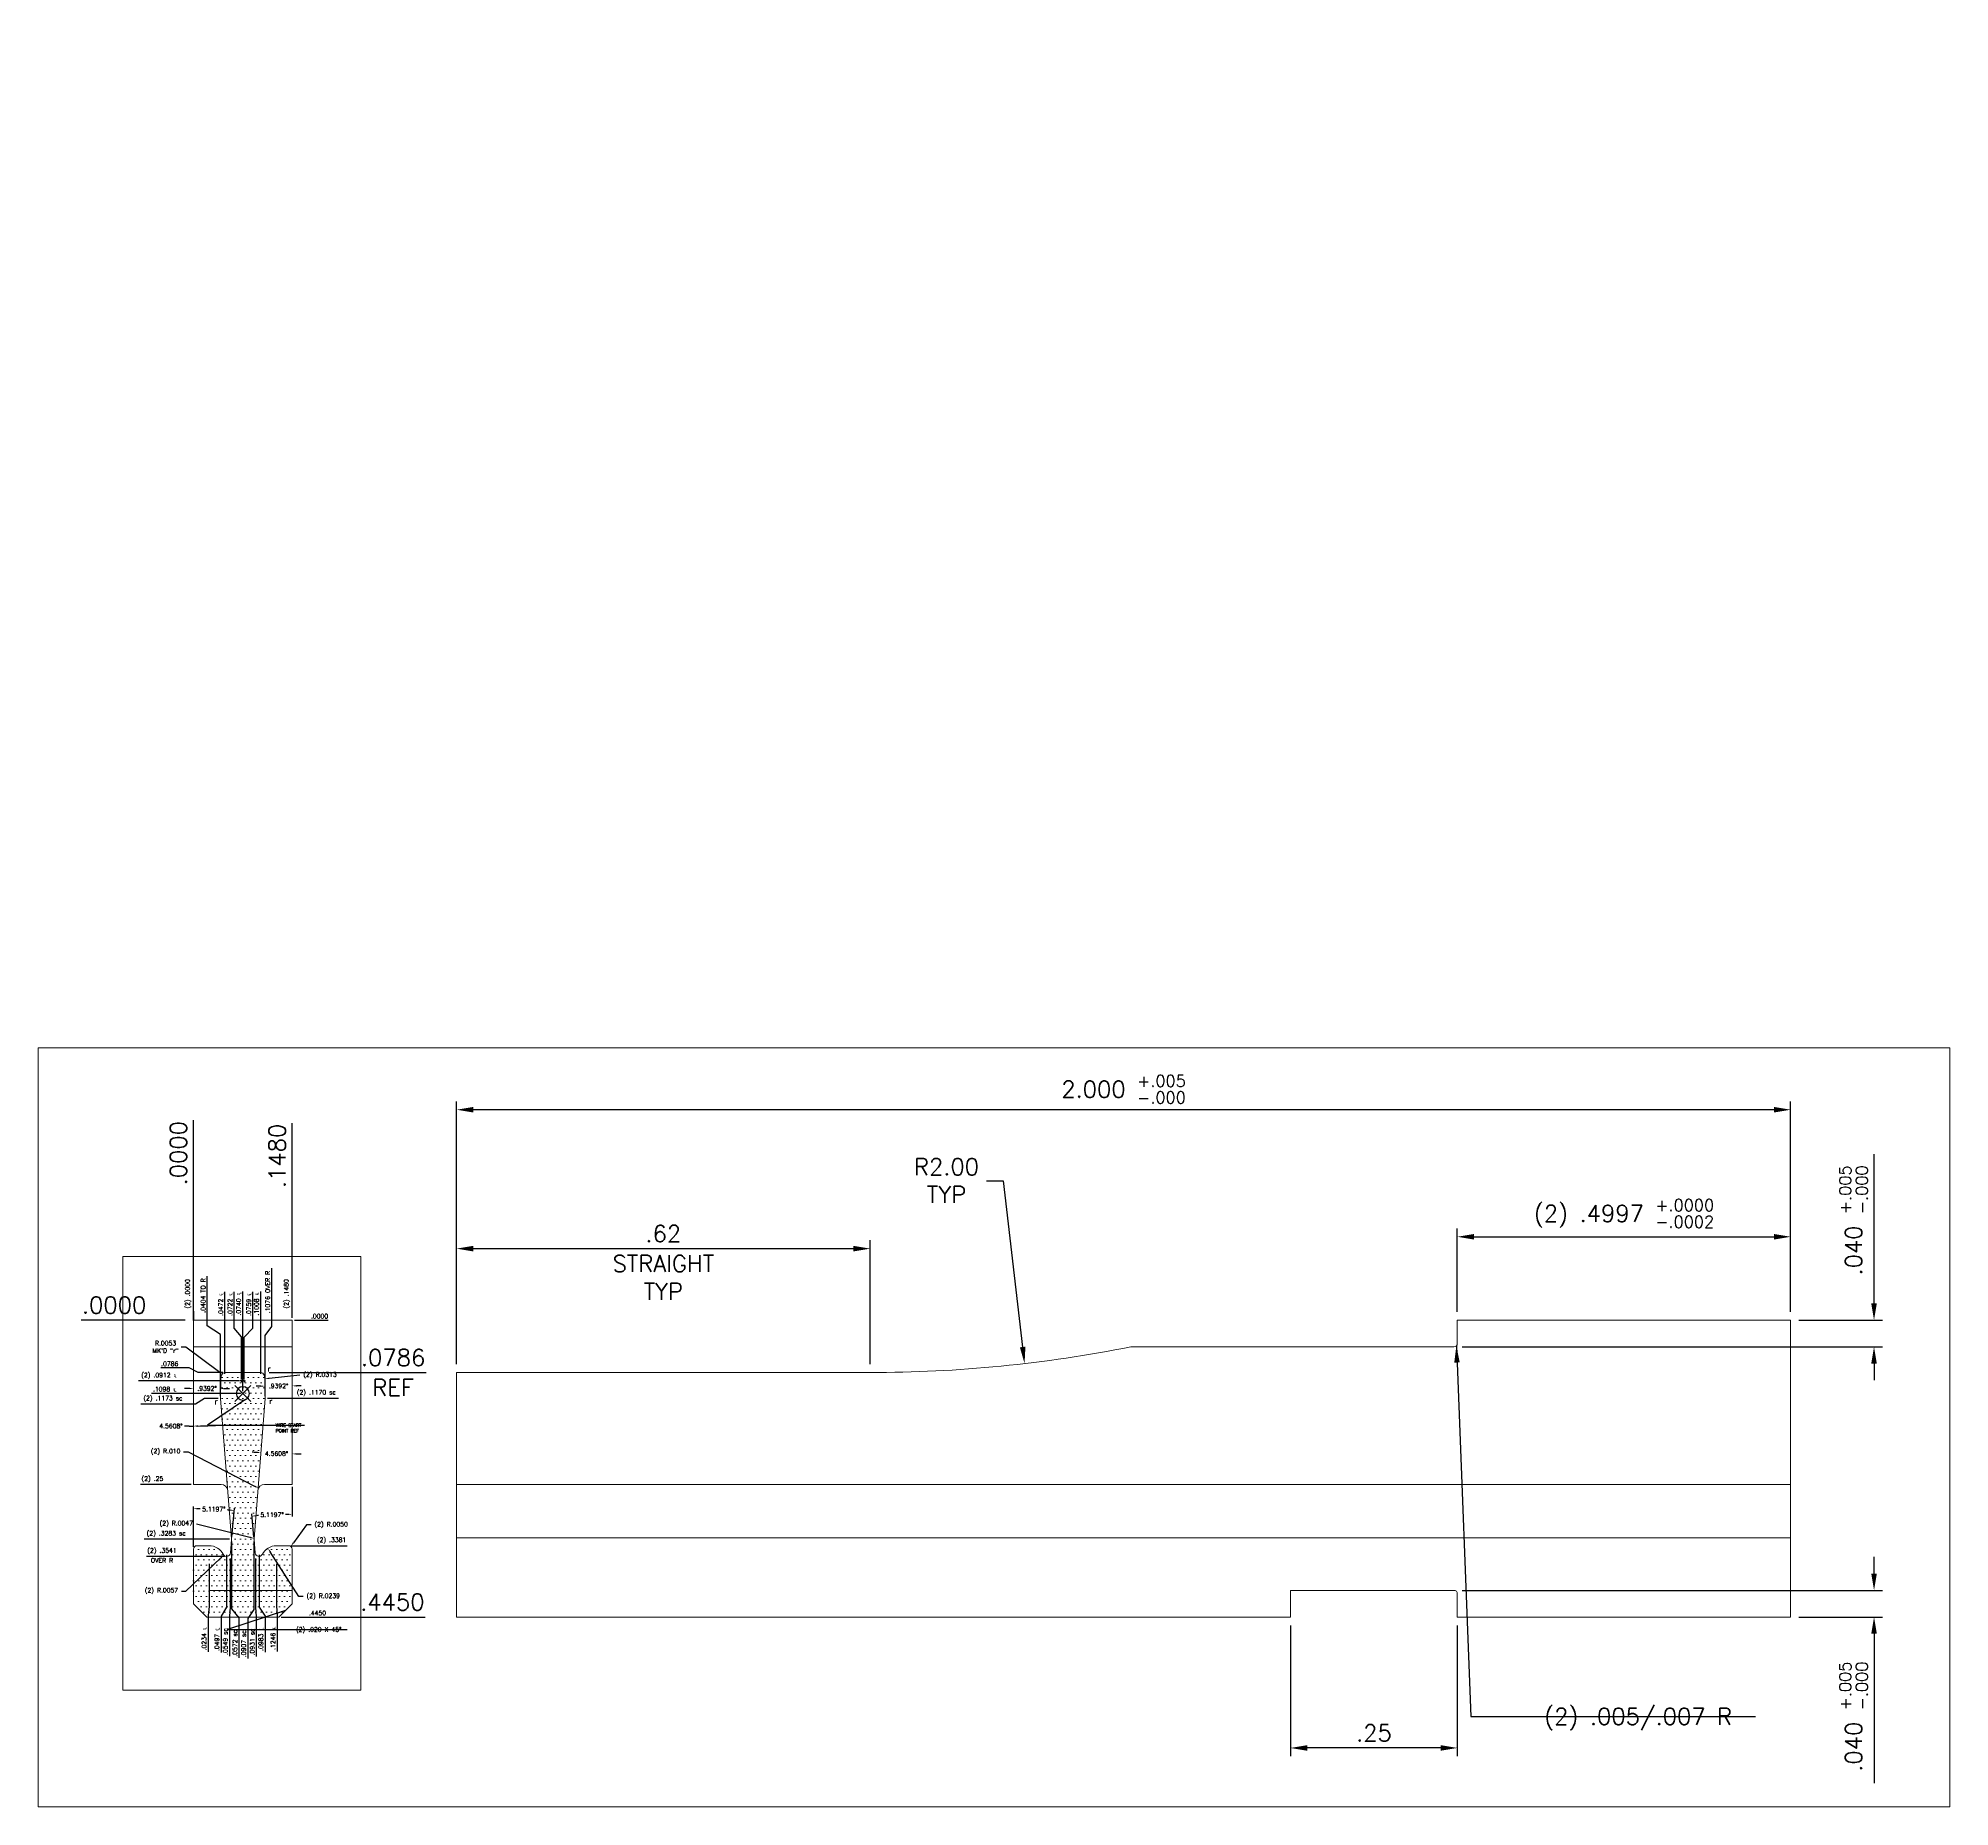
# Model space of a CAD drawing. Header units: inches. Extents: x -0.23 to 2.63, y -0.73 to 1.92.
import ezdxf

# ---------------------------------------------------------------- set-up
doc = ezdxf.new("R2010")
doc.units = ezdxf.units.IN
doc.header["$MEASUREMENT"] = 0
doc.header["$PDSIZE"] = 0.05
doc.linetypes.add('CENTER2', pattern=[1.125, 0.75, -0.125, 0.125, -0.125])
doc.linetypes.add('HIDDEN2', pattern=[0.1875, 0.125, -0.0625])
for name, color, linetype, lineweight in [('AM_0', 7, 'Continuous', 30), ('AM_5', 7, 'Continuous', 30), ('BUP_1-AM_0', 7, 'Continuous', 30), ('BUP_1-AM_5', 7, 'Continuous', 30), ('PUNCH-AM_8', 1, 'Continuous', 15), ('PUNCH-PLAN', 7, 'Continuous', 0), ('PUNCH-PLAN_ASSY', 7, 'Continuous', 0), ('PUNCH_01-PLAN_ASSY', 7, 'Continuous', 0)]:
    doc.layers.add(name, color=color, linetype=linetype, lineweight=lineweight)
doc.layers.add('AM_VIEWS', color=1, linetype='Continuous', lineweight=15, plot=False)
doc.styles.add('COMPOSIDIE', font='SIMPLEX.shx')
doc.styles.get("Standard").update_dxf_attribs({"font": 'ROMANS.SHX'})
doc.dimstyles.new('COMPOSIDIE$0', dxfattribs={"dimscale": 0, "dimtxt": 0.1, "dimasz": 0.1, "dimexe": 0.05, "dimexo": 0.05, "dimgap": 0.04, "dimtad": 1, "dimzin": 4, "dimtxsty": 'Standard', "dimcen": 0, "dimclrd": 3, "dimclre": 3, "dimclrt": 3, "dimazin": 3, "dimtp": 0.1, "dimtm": 0.1, "dimtfac": 0.71, "dimtmove": 0, "dimatfit": 3, "dimfxl": 0.05, "dimtzin": 7, "dimlwd": -1, "dimlwe": -1, "dimarcsym": 1})
doc.dimstyles.new('COMPOSIDIE$2', dxfattribs={"dimscale": 0, "dimtxt": 0.1, "dimasz": 0.1, "dimexe": 0.05, "dimexo": 0.05, "dimgap": 0.04, "dimtad": 1, "dimzin": 4, "dimtxsty": 'Standard', "dimcen": 0, "dimclrd": 3, "dimclre": 3, "dimclrt": 3, "dimadec": 4, "dimazin": 3, "dimtp": 0.1, "dimtm": 0.1, "dimtfac": 0.71, "dimtmove": 0, "dimatfit": 3, "dimfxl": 0.05, "dimtzin": 7, "dimlwd": -1, "dimlwe": -1, "dimarcsym": 1})
doc.dimstyles.new('COMPOSIDIE$4', dxfattribs={"dimscale": 0, "dimtxt": 0.1, "dimasz": 0.1, "dimexe": 0.05, "dimexo": 0.05, "dimgap": 0.04, "dimtad": 1, "dimzin": 4, "dimtxsty": 'Standard', "dimcen": 0, "dimclrd": 3, "dimclre": 3, "dimclrt": 3, "dimazin": 3, "dimtp": 0.1, "dimtm": 0.1, "dimtfac": 0.71, "dimtmove": 0, "dimatfit": 3, "dimtzin": 7, "dimlwd": -1, "dimlwe": -1, "dimarcsym": 1})
doc.dimstyles.new('COMPOSIDIE$6', dxfattribs={"dimscale": 0, "dimtxt": 0.1, "dimasz": 0.1, "dimexe": 0.05, "dimexo": 0.05, "dimgap": 0.04, "dimtad": 1, "dimzin": 4, "dimtxsty": 'Standard', "dimcen": 0, "dimclrd": 3, "dimclre": 7, "dimclrt": 3, "dimazin": 3, "dimtp": 0.1, "dimtm": 0.1, "dimtfac": 0.71, "dimtmove": 0, "dimatfit": 3, "dimfxl": 0.05, "dimtzin": 7, "dimlwd": -1, "dimlwe": -1, "dimarcsym": 1})
doc.dimstyles.new('COMPOSIDIE$7', dxfattribs={"dimscale": 0, "dimtxt": 0.1, "dimasz": 0.1, "dimexe": 0.05, "dimexo": 0.05, "dimgap": 0.04, "dimtad": 1, "dimzin": 4, "dimtxsty": 'Standard', "dimcen": 0, "dimclrd": 3, "dimclre": 3, "dimclrt": 3, "dimazin": 3, "dimtp": 0.1, "dimtm": 0.1, "dimtfac": 0.71, "dimtmove": 0, "dimatfit": 3, "dimfxl": 0.05, "dimtzin": 7, "dimlwd": -1, "dimlwe": -1, "dimarcsym": 1})

# ---------------------------------------------------------------- blocks, each defined once
blk = doc.blocks.new('*D7')
at = {"layer": 'AM_5', "color": 3, "transparency": 16777216}
for p, q in [((1.894694196389893, 0.0125), (1.894694196389893, 0.137501)), ((1.919694196389893, 0.125001), (2.369394196389893, 0.125001)), ((2.394394196389893, 0.0125), (2.394394196389893, 0.137501))]:
    blk.add_line(p, q, dxfattribs=at)
for points in [[(1.919694196389893, 0.1291676666666667), (1.919694196389893, 0.1208343333333333), (1.894694196389893, 0.125001)], [(2.369394196389893, 0.1291676666666667), (2.369394196389893, 0.1208343333333333), (2.394394196389893, 0.125001)]]:
    blk.add_solid(points, dxfattribs=at)
at = {"layer": 'Defpoints', "color": 0, "transparency": 16777216}
for p in [(2.394394196389893, 0.125001), (1.894694196389893, 0), (2.394394196389893, 0)]:
    blk.add_point(p, dxfattribs=at)
at = {"layer": 'AM_5', "color": 3, "transparency": 16777216, "insert": (2.144544196389893, 0.159876), "char_height": 0.025, "attachment_point": 5}
blk.add_mtext('\\A1;(2) .4997 {}{\\H0.71x;\\C3;\\S+.0000^ -.0002;}', dxfattribs=at)
blk = doc.blocks.new('*D8')
at = {"layer": 'AM_5', "color": 3, "transparency": 16777216}
for p, q in [((2.519394196389893, 0.025), (2.519394196389893, 0.248797619047619)), ((2.406894196389893, 0), (2.531894196389893, 0)), ((1.902194196389893, -0.04), (2.531894196389893, -0.0400000000000002)), ((2.519394196389893, -0.0650000000000002), (2.519394196389893, -0.0900000000000002))]:
    blk.add_line(p, q, dxfattribs=at)
for points in [[(2.515227529723226, 0.025), (2.52356086305656, 0.025), (2.519394196389893, 0)], [(2.515227529723226, -0.0650000000000002), (2.52356086305656, -0.0650000000000002), (2.519394196389893, -0.0400000000000002)]]:
    blk.add_solid(points, dxfattribs=at)
at = {"layer": 'Defpoints', "color": 0, "transparency": 16777216}
for p in [(2.394394196389893, 0), (2.519394196389893, 0), (1.889694196389893, -0.04)]:
    blk.add_point(p, dxfattribs=at)
at = {"layer": 'AM_5', "color": 3, "transparency": 16777216, "insert": (2.48868586305656, 0.1493988095238099), "char_height": 0.025, "attachment_point": 5, "rotation": 90}
blk.add_mtext('\\A1;.040 {}{\\H0.71x;\\C3;\\S+.005^ -.000;}', dxfattribs=at)
blk = doc.blocks.new('*D9')
at = {"layer": 'AM_5', "color": 3, "transparency": 16777216}
for p, q in [((0.3943941963898929, -0.0660582673719623), (0.3943941963898929, 0.327899285010729)), ((2.369394196389893, 0.315399285010729), (0.4193941963898929, 0.315399285010729)), ((2.394394196389893, 0.0125), (2.394394196389893, 0.327899285010729))]:
    blk.add_line(p, q, dxfattribs=at)
for points in [[(0.4193941963898929, 0.3195659516773957), (0.4193941963898929, 0.3112326183440624), (0.3943941963898929, 0.315399285010729)], [(2.369394196389893, 0.3195659516773957), (2.369394196389893, 0.3112326183440624), (2.394394196389893, 0.315399285010729)]]:
    blk.add_solid(points, dxfattribs=at)
at = {"layer": 'Defpoints', "color": 0, "transparency": 16777216}
for p in [(0.3943941963898929, 0.315399285010729), (2.394394196389893, 0), (0.3943941963898929, -0.0785582673719623)]:
    blk.add_point(p, dxfattribs=at)
at = {"layer": 'AM_5', "color": 3, "transparency": 16777216, "insert": (1.394394196389893, 0.3461076183440623), "char_height": 0.025, "attachment_point": 5}
blk.add_mtext('\\A1;2.000 {}{\\H0.71x;\\C3;\\S+.005^ -.000;}', dxfattribs=at)
blk = doc.blocks.new('*D10')
at = {"layer": 'AM_5', "color": 7, "transparency": 16777216}
for p, q in [((-3.29e-14, 0.1407953146286527), (-3.28e-14, 0.2996048384381765)), ((0, 0.0907953146286527), (-3.29e-14, 0.1407953146286527)), ((0, 0.0125), (0, 0.0907953146286527))]:
    blk.add_line(p, q, dxfattribs=at)
at = {"layer": 'Defpoints', "color": 0, "transparency": 16777216}
for p in [(-3.29e-14, 0.1907953146286527), (0, 0), (0, 0)]:
    blk.add_point(p, dxfattribs=at)
at = {"layer": 'AM_5', "color": 3, "transparency": 16777216, "insert": (-0.0225000000000329, 0.2502000765334146), "char_height": 0.025, "attachment_point": 5, "rotation": 90}
blk.add_mtext('\\A1;.0000', dxfattribs=at)
blk = doc.blocks.new('*D11')
at = {"layer": 'AM_5', "color": 7, "transparency": 16777216}
blk.add_line((-0.0125, 0), (-0.1684058142715515, 0), dxfattribs=at)
at = {"layer": 'Defpoints', "color": 0, "transparency": 16777216}
for p in [(-0.0595962904620277, 0), (0, 0), (0, 0)]:
    blk.add_point(p, dxfattribs=at)
at = {"layer": 'AM_5', "color": 3, "transparency": 16777216, "insert": (-0.1190010523667897, 0.0225), "char_height": 0.025, "attachment_point": 5}
blk.add_mtext('\\A1;.0000', dxfattribs=at)
blk = doc.blocks.new('*D12')
at = {"layer": 'AM_5', "color": 3, "transparency": 16777216}
for p, q in [((0.3943941963898929, -0.0660582673719623), (0.3943941963898929, 0.1196899863931612)), ((1.014394196389893, -0.0660582673719623), (1.014394196389893, 0.1196899863931612)), ((0.4193941963898929, 0.1071899863931612), (0.9893941963898926, 0.1071899863931612))]:
    blk.add_line(p, q, dxfattribs=at)
for points in [[(0.4193941963898929, 0.1113566530598278), (0.4193941963898929, 0.1030233197264945), (0.3943941963898929, 0.1071899863931612)], [(0.9893941963898926, 0.1113566530598278), (0.9893941963898926, 0.1030233197264945), (1.014394196389893, 0.1071899863931612)]]:
    blk.add_solid(points, dxfattribs=at)
at = {"layer": 'Defpoints', "color": 0, "transparency": 16777216}
for p in [(1.014394196389893, 0.1071899863931612), (0.3943941963898929, -0.0785582673719623), (1.014394196389893, -0.0785582673719623)]:
    blk.add_point(p, dxfattribs=at)
at = {"layer": 'AM_5', "color": 3, "transparency": 16777216, "char_height": 0.025, "attachment_point": 5}
for s, insert in [('\\A1;.62', (0.7043941963898928, 0.1296899863931612)), ('\\A1;STRAIGHT\\PTYP', (0.7043941963898928, 0.0638566530598278))]:
    blk.add_mtext(s, dxfattribs=dict(at, insert=insert))
blk = doc.blocks.new('*D13')
at = {"layer": 'AM_5', "color": 3, "transparency": 16777216}
for p, q in [((1.189000375754545, 0.2090191357415695), (1.214000375754546, 0.2090191357415695)), ((1.214000375754546, 0.2090191357415695), (1.24305914568772, -0.0402762238995102))]:
    blk.add_line(p, q, dxfattribs=at)
blk.add_solid([(1.247197791165626, -0.0397938083946624), (1.238920500209814, -0.0407586394043579), (1.245953638716807, -0.0651080967669475)], dxfattribs=at)
at = {"layer": 'Defpoints', "color": 0, "transparency": 16777216}
for p in [(1.014394196389893, 1.921441732628038), (1.245953638716807, -0.0651080967669475)]:
    blk.add_point(p, dxfattribs=at)
at = {"layer": 'AM_5', "color": 3, "transparency": 16777216, "insert": (1.129000375754546, 0.2090191357415694), "char_height": 0.025, "attachment_point": 5}
blk.add_mtext('\\A1;R2.00\\PTYP', dxfattribs=at)
blk = doc.blocks.new('WIRE_REF')
for p, q in [((0.0120208152801706, 0.012020815280172), (-0.0120208152801715, -0.0120208152801702)), ((0.0120208152801715, -0.0120208152801711), (-0.0120208152801715, 0.012020815280172))]:
    blk.add_line(p, q)
blk.add_circle((0, 0), 0.01)
blk = doc.blocks.new('*D14')
at = {"layer": 'AM_5', "color": 3, "transparency": 16777216}
for p, q in [((2.519394196389893, -0.3800000000000001), (2.519394196389893, -0.3550000000000001)), ((1.902194196389893, -0.405), (2.531894196389893, -0.4050000000000001)), ((2.406894196389893, -0.445), (2.531894196389893, -0.445)), ((2.519394196389893, -0.47), (2.519394196389893, -0.693797619047619))]:
    blk.add_line(p, q, dxfattribs=at)
for points in [[(2.515227529723226, -0.3800000000000001), (2.52356086305656, -0.3800000000000001), (2.519394196389893, -0.4050000000000001)], [(2.515227529723226, -0.47), (2.52356086305656, -0.47), (2.519394196389893, -0.445)]]:
    blk.add_solid(points, dxfattribs=at)
at = {"layer": 'Defpoints', "color": 0, "transparency": 16777216}
for p in [(1.889694196389893, -0.405), (2.394394196389893, -0.445), (2.519394196389893, -0.445)]:
    blk.add_point(p, dxfattribs=at)
at = {"layer": 'AM_5', "color": 3, "transparency": 16777216, "insert": (2.48868586305656, -0.5943988095238091), "char_height": 0.025, "attachment_point": 5, "rotation": 90}
blk.add_mtext('\\A1;.040 {}{\\H0.71x;\\C3;\\S+.005^ -.000;}', dxfattribs=at)
blk = doc.blocks.new('*D15')
at = {"layer": 'AM_5', "color": 7, "transparency": 16777216}
blk.add_line((0.1479921258365451, 0.0125), (0.1479921258365451, 0.2954745865890184), dxfattribs=at)
at = {"layer": 'Defpoints', "color": 0, "transparency": 16777216}
for p in [(0.1479921258365451, 0.1866650627794946), (0, 0), (0.1479921258365451, 0)]:
    blk.add_point(p, dxfattribs=at)
at = {"layer": 'AM_5', "color": 3, "transparency": 16777216, "insert": (0.1254921258365451, 0.2460698246842565), "char_height": 0.025, "attachment_point": 5, "rotation": 90}
blk.add_mtext('\\A1;.1480', dxfattribs=at)
blk = doc.blocks.new('*D16')
at = {"layer": 'AM_5', "color": 7, "transparency": 16777216}
blk.add_line((0.1404921299971489, -0.4449999999999979), (0.3475735022237317, -0.445), dxfattribs=at)
at = {"layer": 'Defpoints', "color": 0, "transparency": 16777216}
for p in [(0, 0), (0.1279921299971489, -0.4449999999999979), (0.2387639784142079, -0.445)]:
    blk.add_point(p, dxfattribs=at)
at = {"layer": 'AM_5', "color": 3, "transparency": 16777216, "insert": (0.2981687403189698, -0.4225), "char_height": 0.025, "attachment_point": 5}
blk.add_mtext('\\A1;.4450', dxfattribs=at)
blk = doc.blocks.new('*D17')
at = {"layer": 'AM_5', "color": 7, "transparency": 16777216}
blk.add_line((0.1133200030375956, -0.0785582673719632), (0.3487485024055809, -0.0785582673719632), dxfattribs=at)
at = {"layer": 'Defpoints', "color": 0, "transparency": 16777216}
for p in [(0, 0), (0.1008200030375956, -0.0785582673719632), (0.2399389785960571, -0.0785582673719632)]:
    blk.add_point(p, dxfattribs=at)
at = {"layer": 'AM_5', "color": 3, "transparency": 16777216, "char_height": 0.025, "attachment_point": 5}
for s, insert in [('\\A1;.0786', (0.299343740500819, -0.0560582673719632)), ('\\A1;REF', (0.299343740500819, -0.1010582673719632))]:
    blk.add_mtext(s, dxfattribs=dict(at, insert=insert))
blk = doc.blocks.new('*D18')
at = {"layer": 'BUP_1-AM_5', "color": 7, "transparency": 16777216}
for p, q in [((0.0205578932398849, -0.0083343236524544), (0.0205578932398849, 0.066078374760244)), ((0.0404326294264738, -0.0216676569857877), (0.0205578932398849, -0.0083343236524544)), ((0.0404326294264738, -0.113729848173279), (0.0404326294264738, -0.0216676569857877))]:
    blk.add_line(p, q, dxfattribs=at)
at = {"layer": 'Defpoints', "color": 0, "transparency": 16777216}
for p in [(0, 0), (0.0205578932398849, 0.004999009680879), (0.0404326294264738, -0.1170631815066123)]:
    blk.add_point(p, dxfattribs=at)
at = {"layer": 'BUP_1-AM_5', "color": 3, "transparency": 16777216, "insert": (0.0145578932398849, 0.0368720255538948), "char_height": 0.0066666666666667, "attachment_point": 5, "rotation": 90}
blk.add_mtext('\\A1;.0404 TO R', dxfattribs=at)
blk = doc.blocks.new('*D19')
at = {"layer": 'BUP_1-AM_5', "color": 7, "transparency": 16777216}
blk.add_line((0.0472114928864043, -0.0805249340335295), (0.0472114928864043, 0.0426121263696493), dxfattribs=at)
at = {"layer": 'Defpoints', "color": 0, "transparency": 16777216}
for p in [(0, 0), (0.0472114928864043, 0.0015327612902842), (0.0472114928864043, -0.0838582673668629)]:
    blk.add_point(p, dxfattribs=at)
at = {"layer": 'BUP_1-AM_5', "color": 3, "transparency": 16777216, "insert": (0.0412114928864043, 0.0234057771633001), "char_height": 0.0066666666666667, "attachment_point": 5, "rotation": 90}
blk.add_mtext('\\A1;.0472 {\\Famgdt;q}', dxfattribs=at)
blk = doc.blocks.new('*D20')
at = {"layer": 'BUP_1-AM_5', "color": 7, "transparency": 16777216}
for p, q in [((0.0612508340802753, -0.0117944859098588), (0.0612508340802753, 0.0426182125028396)), ((0.0721605056249059, -0.0251278192431921), (0.0612508340802753, -0.0117944859098588)), ((0.0721605056249059, -0.0878424993378784), (0.0721605056249059, -0.0251278192431921))]:
    blk.add_line(p, q, dxfattribs=at)
at = {"layer": 'Defpoints', "color": 0, "transparency": 16777216}
for p in [(0, 0), (0.0612508340802753, 0.0015388474234745), (0.0721605056249059, -0.0911758326712117)]:
    blk.add_point(p, dxfattribs=at)
at = {"layer": 'BUP_1-AM_5', "color": 3, "transparency": 16777216, "insert": (0.0552508340802753, 0.0234118632964904), "char_height": 0.0066666666666667, "attachment_point": 5, "rotation": 90}
blk.add_mtext('\\A1;.0722 {\\Famgdt;q}', dxfattribs=at)
blk = doc.blocks.new('*D21')
at = {"layer": 'BUP_1-AM_5', "color": 7, "transparency": 16777216}
blk.add_line((0.0740157479619956, -0.1064749340386325), (0.0740157479619956, 0.0430792798660742), dxfattribs=at)
at = {"layer": 'Defpoints', "color": 0, "transparency": 16777216}
for p in [(0, 0), (0.0740157479619956, 0.0019999147867091), (0.0740157479619956, -0.1098082673719659)]:
    blk.add_point(p, dxfattribs=at)
at = {"layer": 'BUP_1-AM_5', "color": 3, "transparency": 16777216, "insert": (0.0680157479619956, 0.023872930659725), "char_height": 0.0066666666666667, "attachment_point": 5, "rotation": 90}
blk.add_mtext('\\A1;.0740 {\\Famgdt;q}', dxfattribs=at)
blk = doc.blocks.new('*D22')
at = {"layer": 'BUP_1-AM_5', "color": 7, "transparency": 16777216}
for p, q in [((0.08926859745642, -0.0119479469027854), (0.08926859745642, 0.0424647515099131)), ((0.0758709903050444, -0.0252812802361187), (0.08926859745642, -0.0119479469027854)), ((0.0758709903050443, -0.0878424993824308), (0.0758709903050444, -0.0252812802361187))]:
    blk.add_line(p, q, dxfattribs=at)
at = {"layer": 'Defpoints', "color": 0, "transparency": 16777216}
for p in [(0, 0), (0.08926859745642, 0.001385386430548), (0.0758709903050443, -0.0911758327157641)]:
    blk.add_point(p, dxfattribs=at)
at = {"layer": 'BUP_1-AM_5', "color": 3, "transparency": 16777216, "insert": (0.08326859745642, 0.0232584023035639), "char_height": 0.0066666666666667, "attachment_point": 5, "rotation": 90}
blk.add_mtext('\\A1;.0759 {\\Famgdt;q}', dxfattribs=at)
blk = doc.blocks.new('*D23')
at = {"layer": 'BUP_1-AM_5', "color": 7, "transparency": 16777216}
blk.add_line((0.1008200030378944, -0.0805249340337544), (0.1008200030378944, 0.0430289042817107), dxfattribs=at)
at = {"layer": 'Defpoints', "color": 0, "transparency": 16777216}
for p in [(0, 0), (0.1008200030378944, 0.0019495392023456), (0.1008200030378944, -0.0838582673670877)]:
    blk.add_point(p, dxfattribs=at)
at = {"layer": 'BUP_1-AM_5', "color": 3, "transparency": 16777216, "insert": (0.0948200030378944, 0.0238225550753615), "char_height": 0.0066666666666667, "attachment_point": 5, "rotation": 90}
blk.add_mtext('\\A1;.1008 {\\Famgdt;q}', dxfattribs=at)
blk = doc.blocks.new('*D24')
at = {"layer": 'BUP_1-AM_5', "color": 7, "transparency": 16777216}
for p, q in [((0.1172683864000925, -0.0097446322550431), (0.1172683864000925, 0.0780013994909887)), ((0.1075988664963286, -0.0230779655883764), (0.1172683864000925, -0.0097446322550431)), ((0.1075988664963286, -0.1137298481882101), (0.1075988664963286, -0.0230779655883764))]:
    blk.add_line(p, q, dxfattribs=at)
at = {"layer": 'Defpoints', "color": 0, "transparency": 16777216}
for p in [(0, 0), (0.1172683864000925, 0.0035887010782902), (0.1075988664963286, -0.1170631815215435)]:
    blk.add_point(p, dxfattribs=at)
at = {"layer": 'BUP_1-AM_5', "color": 3, "transparency": 16777216, "insert": (0.1112683864000925, 0.0421283836179728), "char_height": 0.0066666666666667, "attachment_point": 5, "rotation": 90}
blk.add_mtext('\\A1;.1076 OVER R', dxfattribs=at)
blk = doc.blocks.new('*D25')
at = {"layer": 'BUP_1-AM_5', "color": 7, "transparency": 16777216}
blk.add_line((0.1479921258365451, 0.0033333333333333), (0.1479921258365451, 0.0634857836190053), dxfattribs=at)
at = {"layer": 'Defpoints', "color": 0, "transparency": 16777216}
for p in [(0, 0), (0.1479921258365451, 0.0125651486983704), (0.1479921258365451, 0)]:
    blk.add_point(p, dxfattribs=at)
at = {"layer": 'BUP_1-AM_5', "color": 3, "transparency": 16777216, "insert": (0.1402460940905133, 0.0393587994920212), "char_height": 0.0066666666666667, "attachment_point": 5, "rotation": 90}
blk.add_mtext('\\A1;(2) .1480', dxfattribs=at)
blk = doc.blocks.new('*D26')
at = {"layer": 'BUP_1-AM_5', "color": 7, "transparency": 16777216}
for p, q in [((0, -0.0007681846349629), (0, 0.0634857836190054)), ((0, 0.0033333333333333), (0, 0.0133333333333333)), ((0, 0.0133333333333333), (0, -0.0007681846349629))]:
    blk.add_line(p, q, dxfattribs=at)
at = {"layer": 'Defpoints', "color": 0, "transparency": 16777216}
for p in [(0, 0.0125651486983704), (0, 0), (0, 0)]:
    blk.add_point(p, dxfattribs=at)
at = {"layer": 'BUP_1-AM_5', "color": 3, "transparency": 16777216, "insert": (-0.0077460317460317, 0.0393587994920212), "char_height": 0.0066666666666667, "attachment_point": 5, "rotation": 90}
blk.add_mtext('\\A1;(2) .0000', dxfattribs=at)
blk = doc.blocks.new('*D27')
at = {"layer": 'BUP_1-AM_5', "color": 7, "transparency": 16777216}
for p, q in [((0.057243016062364, -0.3315908378488729), (0.057243016062364, -0.4329162577080845)), ((0.057243016062364, -0.4329162577080845), (0.0681639849568656, -0.4462495910414178)), ((0.0681639849568656, -0.4462495910414178), (0.0681639849568656, -0.5063765751684018))]:
    blk.add_line(p, q, dxfattribs=at)
at = {"layer": 'Defpoints', "color": 0, "transparency": 16777216}
for p in [(0, 0), (0.057243016062364, -0.3282575045155396), (0.0681639849568656, -0.4595829243747511)]:
    blk.add_point(p, dxfattribs=at)
at = {"layer": 'BUP_1-AM_5', "color": 3, "transparency": 16777216, "insert": (0.0621639849568657, -0.4843130831049098), "char_height": 0.0066666666666667, "attachment_point": 5, "rotation": 90}
blk.add_mtext('\\A1;.0572 sc', dxfattribs=at)
blk = doc.blocks.new('*D28')
at = {"layer": 'BUP_1-AM_5', "color": 7, "transparency": 16777216}
for p, q in [((0.090749113931856, -0.3315908378497441), (0.0907491139318559, -0.4336893066136793)), ((0.0907491139318559, -0.4336893066136793), (0.0812814602709135, -0.4470226399470126)), ((0.0812814602709135, -0.4470226399470126), (0.0812814602709135, -0.5071496240739967))]:
    blk.add_line(p, q, dxfattribs=at)
at = {"layer": 'Defpoints', "color": 0, "transparency": 16777216}
for p in [(0, 0), (0.090749113931856, -0.3282575045164107), (0.0812814602709135, -0.4603559732803459)]:
    blk.add_point(p, dxfattribs=at)
at = {"layer": 'BUP_1-AM_5', "color": 3, "transparency": 16777216, "insert": (0.0752814602709136, -0.4850861320105047), "char_height": 0.0066666666666667, "attachment_point": 5, "rotation": 90}
blk.add_mtext('\\A1;.0907 sc', dxfattribs=at)
blk = doc.blocks.new('*D29')
at = {"layer": 'BUP_1-AM_5', "color": 7, "transparency": 16777216}
for p, q in [((-0.0064203680673328, -0.0714103271555109), (-0.0487695744165391, -0.0714103271555109)), ((0.0069129652660005, -0.0785582673719614), (-0.0064203680673328, -0.0714103271555109)), ((0.0438781595530694, -0.0785582673719614), (0.0069129652660005, -0.0785582673719614))]:
    blk.add_line(p, q, dxfattribs=at)
at = {"layer": 'Defpoints', "color": 0, "transparency": 16777216}
for p in [(0, 0), (-0.0197537014006661, -0.0714103271555109), (0.0472114928864027, -0.0785582673719614)]:
    blk.add_point(p, dxfattribs=at)
at = {"layer": 'BUP_1-AM_5', "color": 3, "transparency": 16777216, "insert": (-0.035594971241936, -0.0654103271555109), "char_height": 0.0066666666666667, "attachment_point": 5}
blk.add_mtext('\\A1;.0786', dxfattribs=at)
blk = doc.blocks.new('*D30')
at = {"layer": 'BUP_1-AM_5', "color": 7, "transparency": 16777216}
blk.add_line((0.0688271722915726, -0.0911758326712117), (-0.0822573225652801, -0.0911758326712117), dxfattribs=at)
at = {"layer": 'Defpoints', "color": 0, "transparency": 16777216}
for p in [(0, 0), (-0.0192731955811531, -0.0911758326712117), (0.0721605056249059, -0.0911758326712117)]:
    blk.add_point(p, dxfattribs=at)
at = {"layer": 'BUP_1-AM_5', "color": 3, "transparency": 16777216, "insert": (-0.05209859240655, -0.08342980092518), "char_height": 0.0066666666666667, "attachment_point": 5}
blk.add_mtext('\\A1;(2) .0912 {\\Famgdt;q}', dxfattribs=at)
blk = doc.blocks.new('*D31')
at = {"layer": 'BUP_1-AM_5', "color": 7, "transparency": 16777216}
blk.add_line((0.0706824146286623, -0.1098082673719659), (-0.0627902112920602, -0.1098082673719659), dxfattribs=at)
at = {"layer": 'Defpoints', "color": 0, "transparency": 16777216}
for p in [(0, 0), (-0.0217108462126951, -0.1098082673719659), (0.0740157479619956, -0.1098082673719659)]:
    blk.add_point(p, dxfattribs=at)
at = {"layer": 'BUP_1-AM_5', "color": 3, "transparency": 16777216, "insert": (-0.043583862085711, -0.1038082673719659), "char_height": 0.0066666666666667, "attachment_point": 5}
blk.add_mtext('\\A1;.1098 {\\Famgdt;q}', dxfattribs=at)
blk = doc.blocks.new('*D32')
at = {"layer": 'BUP_1-AM_5', "color": 7, "transparency": 16777216}
for p, q in [((0.0032568155074909, -0.1257354331033573), (-0.0787749305242551, -0.1257354331033573)), ((0.0165901488408243, -0.117274235967616), (0.0032568155074909, -0.1257354331033573)), ((0.0370992960931404, -0.117274235967616), (0.0165901488408243, -0.117274235967616))]:
    blk.add_line(p, q, dxfattribs=at)
at = {"layer": 'Defpoints', "color": 0, "transparency": 16777216}
for p in [(0, 0), (-0.0100765178258424, -0.1257354331033573), (0.0404326294264738, -0.117274235967616)]:
    blk.add_point(p, dxfattribs=at)
at = {"layer": 'BUP_1-AM_5', "color": 3, "transparency": 16777216, "insert": (-0.0457590575083821, -0.1179894013573256), "char_height": 0.0066666666666667, "attachment_point": 5}
blk.add_mtext('\\A1;(2) .1173 sc', dxfattribs=at)
blk = doc.blocks.new('*D33')
at = {"layer": 'BUP_1-AM_5', "color": 7, "transparency": 16777216}
blk.add_line((0.0539096827290307, -0.3282575045155396), (-0.0738921798225318, -0.3282575045155396), dxfattribs=at)
at = {"layer": 'Defpoints', "color": 0, "transparency": 16777216}
for p in [(0, 0), (-0.0051937671241191, -0.3282575045155396), (0.057243016062364, -0.3282575045155396)]:
    blk.add_point(p, dxfattribs=at)
at = {"layer": 'BUP_1-AM_5', "color": 3, "transparency": 16777216, "insert": (-0.0408763068066588, -0.3205114727695079), "char_height": 0.0066666666666667, "attachment_point": 5}
blk.add_mtext('\\A1;(2) .3283 sc', dxfattribs=at)
blk = doc.blocks.new('*D34')
at = {"layer": 'BUP_1-AM_5', "color": 7, "transparency": 16777216}
blk.add_line((0.1109321998296619, -0.1170197418171146), (0.2172359412997879, -0.1170197418171146), dxfattribs=at)
at = {"layer": 'Defpoints', "color": 0, "transparency": 16777216}
for p in [(0, 0), (0.1075988664963286, -0.1170197418171146), (0.1485375286013753, -0.1170197418171146)]:
    blk.add_point(p, dxfattribs=at)
at = {"layer": 'BUP_1-AM_5', "color": 3, "transparency": 16777216, "insert": (0.1842200682839149, -0.1092737100710829), "char_height": 0.0066666666666667, "attachment_point": 5}
blk.add_mtext('\\A1;(2) .1170 sc', dxfattribs=at)
blk = doc.blocks.new('*D35')
at = {"layer": 'BUP_1-AM_5', "color": 3, "transparency": 16777216}
blk.add_line((0.1596682761273875, -0.0824947925108068), (0.1136355517310336, -0.0872635857635582), dxfattribs=at)
blk.add_solid([(0.1135210581122236, -0.0861583893500251), (0.1137500453498436, -0.0883687821770912), (0.1070043732498351, -0.0879505474764181)], dxfattribs=at)
at = {"layer": 'Defpoints', "color": 0, "transparency": 16777216}
for p in [(0.0758709903050443, -0.0911758327157641), (0.1070043732498351, -0.0879505474764181)]:
    blk.add_point(p, dxfattribs=at)
at = {"layer": 'BUP_1-AM_5', "color": 3, "transparency": 16777216, "insert": (0.1897952602543717, -0.0824947925108068), "char_height": 0.0066666666666667, "attachment_point": 5}
blk.add_mtext('\\A1;(2) R.0313', dxfattribs=at)
blk = doc.blocks.new('*D36')
at = {"layer": 'BUP_1-AM_5', "color": 7, "transparency": 16777216}
blk.add_line((0.1513254591698784, 0), (0.2021678958669967, 0), dxfattribs=at)
at = {"layer": 'Defpoints', "color": 0, "transparency": 16777216}
for p in [(0, 0), (0.1479921258365451, 0), (0.1731520228511236, 0)]:
    blk.add_point(p, dxfattribs=at)
at = {"layer": 'BUP_1-AM_5', "color": 3, "transparency": 16777216, "insert": (0.1889932926923935, 0.006), "char_height": 0.0066666666666667, "attachment_point": 5}
blk.add_mtext('\\A1;.0000', dxfattribs=at)
blk = doc.blocks.new('*D37')
at = {"layer": 'BUP_1-AM_5', "color": 7, "transparency": 16777216}
blk.add_line((0.1313254633304823, -0.4449999999999979), (0.1991655447142822, -0.445), dxfattribs=at)
at = {"layer": 'Defpoints', "color": 0, "transparency": 16777216}
for p in [(0, 0), (0.1279921299971489, -0.4449999999999979), (0.1701496716984092, -0.445)]:
    blk.add_point(p, dxfattribs=at)
at = {"layer": 'BUP_1-AM_5', "color": 3, "transparency": 16777216, "insert": (0.1859909415396791, -0.439), "char_height": 0.0066666666666667, "attachment_point": 5}
blk.add_mtext('\\A1;.4450', dxfattribs=at)
blk = doc.blocks.new('*D38')
at = {"layer": 'BUP_1-AM_0', "color": 7, "transparency": 16777216}
blk.add_line((0.1463254633319075, -0.3381260479311845), (0.2302802854619526, -0.3381260479311845), dxfattribs=at)
at = {"layer": 'Defpoints', "color": 0, "transparency": 16777216}
for p in [(0, 0), (0.1429921299985741, -0.3381260479311845), (0.1812644124460796, -0.3381260479311845)]:
    blk.add_point(p, dxfattribs=at)
at = {"layer": 'BUP_1-AM_0', "color": 3, "transparency": 16777216, "insert": (0.2071056822873494, -0.3303800161851528), "char_height": 0.0066666666666667, "attachment_point": 5}
blk.add_mtext('\\A1;(2) .3381', dxfattribs=at)
blk = doc.blocks.new('*D39')
at = {"layer": 'BUP_1-AM_0', "color": 7, "transparency": 16777216}
blk.add_line((0.0463838704036551, -0.3540815411267692), (-0.0703178459034846, -0.3540815411267621), dxfattribs=at)
at = {"layer": 'Defpoints', "color": 0, "transparency": 16777216}
for p in [(0, 0), (-0.0213019728876116, -0.3540815411267621), (0.0497172037369884, -0.3540815411267692)]:
    blk.add_point(p, dxfattribs=at)
at = {"layer": 'BUP_1-AM_0', "color": 3, "transparency": 16777216, "char_height": 0.0066666666666667, "attachment_point": 5}
for s, insert in [('\\A1;(2) .3541', (-0.0471432427288814, -0.3463355093807304)), ('\\A1;OVER R', (-0.0471432427288814, -0.3600815411267621))]:
    blk.add_mtext(s, dxfattribs=dict(at, insert=insert))
blk = doc.blocks.new('*D40')
at = {"layer": 'BUP_1-AM_0', "color": 7, "transparency": 16777216}
blk.add_line((-0.0033333333361871, -0.2463694035243619), (-0.0793152918173981, -0.2463694035243619), dxfattribs=at)
at = {"layer": 'Defpoints', "color": 0, "transparency": 16777216}
for p in [(0, 0), (-0.0410930695951759, -0.2463694035243619), (-2.8537e-12, -0.2463694035243619)]:
    blk.add_point(p, dxfattribs=at)
at = {"layer": 'BUP_1-AM_0', "color": 3, "transparency": 16777216, "insert": (-0.0615375140396203, -0.2386233717783302), "char_height": 0.0066666666666667, "attachment_point": 5}
blk.add_mtext('\\A1;(2) .25', dxfattribs=at)
blk = doc.blocks.new('*D41')
at = {"layer": 'BUP_1-AM_5', "color": 3, "transparency": 16777216}
for p, q in [((-0.0147615657845585, -0.1973613985138636), (-0.0080948991178918, -0.1973613985138636)), ((-0.0080948991178918, -0.1973613985138636), (0.091697357556171, -0.2487402320176181))]:
    blk.add_line(p, q, dxfattribs=at)
blk.add_solid([(0.0922059689899547, -0.2477523644603722), (0.0911887461223874, -0.2497280995748641), (0.0976245628996468, -0.25179190062032)], dxfattribs=at)
at = {"layer": 'Defpoints', "color": 0, "transparency": 16777216}
for p in [(0.0976245628996468, -0.25179190062032), (0.1065153709148605, -0.2563694035243729)]:
    blk.add_point(p, dxfattribs=at)
at = {"layer": 'BUP_1-AM_5', "color": 3, "transparency": 16777216, "insert": (-0.0417139467369394, -0.1973613985138636), "char_height": 0.0066666666666667, "attachment_point": 5}
blk.add_mtext('\\A1;(2) R.010', dxfattribs=at)
blk = doc.blocks.new('*D42')
at = {"layer": 'BUP_1-AM_0', "color": 7, "transparency": 16777216}
for p, q in [((0.0930627775527411, -0.3574148744600955), (0.0930627775527411, -0.4309106806081766)), ((0.0930627775527411, -0.4309106806081766), (0.0941948136526525, -0.4442440139415099)), ((0.0941948136526525, -0.4442440139415099), (0.0941948136526525, -0.504370998068494))]:
    blk.add_line(p, q, dxfattribs=at)
at = {"layer": 'Defpoints', "color": 0, "transparency": 16777216}
for p in [(0, 0), (0.0930627775527411, -0.3540815411267621), (0.0941948136526525, -0.4575773472748432)]:
    blk.add_point(p, dxfattribs=at)
at = {"layer": 'BUP_1-AM_0', "color": 3, "transparency": 16777216, "insert": (0.0881948136526526, -0.4823075060050019), "char_height": 0.0066666666666667, "attachment_point": 5, "rotation": 90}
blk.add_mtext('\\A1;.0931 sc', dxfattribs=at)
blk = doc.blocks.new('*D43')
at = {"layer": 'BUP_1-AM_0', "color": 7, "transparency": 16777216}
for p, q in [((0.0549293524414017, -0.3574148744600955), (0.0549293524414017, -0.4303239228126416)), ((0.0549293524414017, -0.4303239228126416), (0.0537973163416481, -0.443657256145975)), ((0.0537973163416481, -0.443657256145975), (0.0537973163416481, -0.5037842402729591))]:
    blk.add_line(p, q, dxfattribs=at)
at = {"layer": 'Defpoints', "color": 0, "transparency": 16777216}
for p in [(0, 0), (0.0549293524414017, -0.3540815411267621), (0.0537973163416481, -0.4569905894793083)]:
    blk.add_point(p, dxfattribs=at)
at = {"layer": 'BUP_1-AM_0', "color": 3, "transparency": 16777216, "insert": (0.0477973163416482, -0.481720748209467), "char_height": 0.0066666666666667, "attachment_point": 5, "rotation": 90}
blk.add_mtext('\\A1;.0549 sc', dxfattribs=at)
blk = doc.blocks.new('*D44')
at = {"layer": 'BUP_1-AM_0', "color": 7, "transparency": 16777216}
for p, q in [((0.0497172037369884, -0.3517148744601026), (0.0497172037369884, -0.4303888002605675)), ((0.0497172037369884, -0.4303888002605675), (0.0415412843856693, -0.4437221335939009)), ((0.0415412843856693, -0.4437221335939009), (0.0415412843856693, -0.4981348320065993))]:
    blk.add_line(p, q, dxfattribs=at)
at = {"layer": 'Defpoints', "color": 0, "transparency": 16777216}
for p in [(0, 0), (0.0497172037369884, -0.3483815411267692), (0.0415412843856693, -0.4570554669272342)]:
    blk.add_point(p, dxfattribs=at)
at = {"layer": 'BUP_1-AM_0', "color": 3, "transparency": 16777216, "insert": (0.0355412843856694, -0.4789284828002501), "char_height": 0.0066666666666667, "attachment_point": 5, "rotation": 90}
blk.add_mtext('\\A1;.0497 {\\Famgdt;q}', dxfattribs=at)
blk = doc.blocks.new('*D45')
at = {"layer": 'BUP_1-AM_0', "color": 7, "transparency": 16777216}
for p, q in [((0.0234362033232598, -0.3653814284904359), (0.0234362033232598, -0.4294475084587305)), ((0.0234362033232598, -0.4294475084587305), (0.0223041672237292, -0.4427808417920639)), ((0.0223041672237292, -0.4427808417920639), (0.0223041672237292, -0.4971935402047623))]:
    blk.add_line(p, q, dxfattribs=at)
at = {"layer": 'Defpoints', "color": 0, "transparency": 16777216}
for p in [(0, 0), (0.0234362033232598, -0.3620480951571026), (0.0223041672237292, -0.4561141751253972)]:
    blk.add_point(p, dxfattribs=at)
at = {"layer": 'BUP_1-AM_0', "color": 3, "transparency": 16777216, "insert": (0.0163041672237293, -0.4779871909984131), "char_height": 0.0066666666666667, "attachment_point": 5, "rotation": 90}
blk.add_mtext('\\A1;.0234 {\\Famgdt;q}', dxfattribs=at)
blk = doc.blocks.new('*D46')
at = {"layer": 'BUP_1-AM_0', "color": 7, "transparency": 16777216}
for p, q in [((0.0982749262571501, -0.3517148744600955), (0.09827492625715, -0.4301245559877508)), ((0.09827492625715, -0.4301245559877508), (0.10733175331114, -0.4434578893210842)), ((0.10733175331114, -0.4434578893210842), (0.10733175331114, -0.4978705877337826))]:
    blk.add_line(p, q, dxfattribs=at)
at = {"layer": 'Defpoints', "color": 0, "transparency": 16777216}
for p in [(0, 0), (0.0982749262571501, -0.3483815411267621), (0.10733175331114, -0.4567912226544175)]:
    blk.add_point(p, dxfattribs=at)
at = {"layer": 'BUP_1-AM_0', "color": 3, "transparency": 16777216, "insert": (0.10133175331114, -0.4786642385274334), "char_height": 0.0066666666666667, "attachment_point": 5, "rotation": 90}
blk.add_mtext('\\A1;.0983 {\\Famgdt;q}', dxfattribs=at)
blk = doc.blocks.new('*D47')
at = {"layer": 'BUP_1-AM_0', "color": 7, "transparency": 16777216}
for p, q in [((0.1245559266708822, -0.3653814284904253), (0.1245559266708822, -0.4287704609297102)), ((0.1245559266708822, -0.4287704609297102), (0.1256879627699261, -0.4421037942630436)), ((0.1256879627699261, -0.4421037942630436), (0.1256879627699261, -0.496516492675742))]:
    blk.add_line(p, q, dxfattribs=at)
at = {"layer": 'Defpoints', "color": 0, "transparency": 16777216}
for p in [(0, 0), (0.1245559266708822, -0.3620480951570919), (0.1256879627699261, -0.4554371275963769)]:
    blk.add_point(p, dxfattribs=at)
at = {"layer": 'BUP_1-AM_0', "color": 3, "transparency": 16777216, "insert": (0.1196879627699262, -0.4773101434693927), "char_height": 0.0066666666666667, "attachment_point": 5, "rotation": 90}
blk.add_mtext('\\A1;.1246 {\\Famgdt;q}', dxfattribs=at)
blk = doc.blocks.new('*D48')
at = {"layer": 'BUP_1-AM_5', "color": 3, "transparency": 16777216}
for p, q in [((-0.0182232303270798, -0.0401409245062902), (-0.0115565636604132, -0.0401409245062902)), ((-0.0115565636604132, -0.0401409245062902), (0.0375915663432613, -0.0767142884876528))]:
    blk.add_line(p, q, dxfattribs=at)
blk.add_solid([(0.0382548884307495, -0.0758229009683972), (0.036928244255773, -0.0776056760069085), (0.0429398914587953, -0.0806942210125824)], dxfattribs=at)
at = {"layer": 'Defpoints', "color": 0, "transparency": 16777216}
for p in [(0.0429398914587953, -0.0806942210125824), (0.0471918099215527, -0.0838582673668562)]:
    blk.add_point(p, dxfattribs=at)
at = {"layer": 'BUP_1-AM_5', "color": 3, "transparency": 16777216, "insert": (-0.0418422779461274, -0.0401409245062902), "char_height": 0.0066666666666667, "attachment_point": 5}
blk.add_mtext('\\A1;R.0053\\PMK\'D "r"', dxfattribs=at)
blk = doc.blocks.new('*D49')
at = {"layer": 'AM_5', "color": 3, "transparency": 16777216}
for p, q in [((1.644694196389893, -0.4574999999999979), (1.644694196389893, -0.6537532878633601)), ((1.894694196389893, -0.4575), (1.894694196389893, -0.6537532878633601)), ((1.869694196389893, -0.6412532878633601), (1.669694196389893, -0.6412532878633601))]:
    blk.add_line(p, q, dxfattribs=at)
for points in [[(1.669694196389893, -0.6370866211966935), (1.669694196389893, -0.6454199545300268), (1.644694196389893, -0.6412532878633601)], [(1.869694196389893, -0.6370866211966935), (1.869694196389893, -0.6454199545300268), (1.894694196389893, -0.6412532878633601)]]:
    blk.add_solid(points, dxfattribs=at)
at = {"layer": 'Defpoints', "color": 0, "transparency": 16777216}
for p in [(1.644694196389893, -0.4449999999999979), (1.894694196389893, -0.445), (1.644694196389893, -0.6412532878633601)]:
    blk.add_point(p, dxfattribs=at)
at = {"layer": 'AM_5', "color": 3, "transparency": 16777216, "insert": (1.769694196389893, -0.6187532878633601), "char_height": 0.025, "attachment_point": 5}
blk.add_mtext('\\A1;.25', dxfattribs=at)
blk = doc.blocks.new('*D50')
at = {"layer": 'BUP_1-AM_0', "color": 3, "transparency": 16777216}
for p, q in [((0.1579537190188127, -0.4142606312710602), (0.1152579509222633, -0.3475120776412022)), ((0.1646203856854794, -0.4142606312710602), (0.1579537190188127, -0.4142606312710602))]:
    blk.add_line(p, q, dxfattribs=at)
blk.add_solid([(0.1161939563912684, -0.3469133609609374), (0.1143219454532583, -0.3481107943214669), (0.111665650840675, -0.341896044827172)], dxfattribs=at)
at = {"layer": 'Defpoints', "color": 0, "transparency": 16777216}
for p in [(0.111665650840675, -0.341896044827172), (0.1245559266708822, -0.362048095157092)]:
    blk.add_point(p, dxfattribs=at)
at = {"layer": 'BUP_1-AM_0', "color": 3, "transparency": 16777216, "insert": (0.1945886396537334, -0.4142606312710602), "char_height": 0.0066666666666667, "attachment_point": 5}
blk.add_mtext('\\A1;(2) R.0239', dxfattribs=at)
blk = doc.blocks.new('*D51')
at = {"layer": 'BUP_1-AM_0', "color": 3, "transparency": 16777216}
for p, q in [((0.1696587178232144, -0.3069989267740397), (0.1499206307775969, -0.3337395156620317)), ((0.1763253844898817, -0.3069989267740397), (0.1696587178232144, -0.3069989267740397))]:
    blk.add_line(p, q, dxfattribs=at)
blk.add_solid([(0.1490266753233787, -0.3330796584448188), (0.1508145862318153, -0.3343993728792446), (0.1459614874743195, -0.3391032483873414)], dxfattribs=at)
at = {"layer": 'Defpoints', "color": 0, "transparency": 16777216}
for p in [(0.142992129996439, -0.3431260479318959), (0.1459614874743195, -0.3391032483873414)]:
    blk.add_point(p, dxfattribs=at)
at = {"layer": 'BUP_1-AM_0', "color": 3, "transparency": 16777216, "insert": (0.2064523686168658, -0.3069989267740397), "char_height": 0.0066666666666667, "attachment_point": 5}
blk.add_mtext('\\A1;(2) R.0050', dxfattribs=at)
blk = doc.blocks.new('*D52')
at = {"layer": 'BUP_1-AM_0', "color": 3, "transparency": 16777216}
for p, q in [((-0.0111741420533937, -0.4060136666452818), (0.0407355827390996, -0.3568824192399246)), ((-0.0178408087200604, -0.4060136666452818), (-0.0111741420533937, -0.4060136666452818))]:
    blk.add_line(p, q, dxfattribs=at)
blk.add_solid([(0.039971802135941, -0.3560754452059723), (0.0414993633422582, -0.3576893932738769), (0.0455774269428133, -0.3522997356209729)], dxfattribs=at)
at = {"layer": 'Defpoints', "color": 0, "transparency": 16777216}
for p in [(0.0455774269428133, -0.3522997356209729), (0.0497172037369885, -0.3483815411267692)]:
    blk.add_point(p, dxfattribs=at)
at = {"layer": 'BUP_1-AM_0', "color": 3, "transparency": 16777216, "insert": (-0.0479677928470444, -0.4060136666452818), "char_height": 0.0066666666666667, "attachment_point": 5}
blk.add_mtext('\\A1;(2) R.0057', dxfattribs=at)
blk = doc.blocks.new('*D53')
at = {"layer": 'BUP_1-AM_5', "color": 3, "transparency": 16777216}
blk.add_line((0.0044207250957366, -0.3054529954366853), (0.0844391686636795, -0.3254753752590502), dxfattribs=at)
blk.add_solid([(0.0847088779603895, -0.3243974954900116), (0.0841694593669696, -0.3265532550280889), (0.0909064472779113, -0.3270936310393099)], dxfattribs=at)
at = {"layer": 'Defpoints', "color": 0, "transparency": 16777216}
for p in [(0.0909064472779113, -0.3270936310393099), (0.0954658787009448, -0.328234501364393)]:
    blk.add_point(p, dxfattribs=at)
at = {"layer": 'BUP_1-AM_5', "color": 3, "transparency": 16777216, "insert": (-0.0257062590312476, -0.3054529954366853), "char_height": 0.0066666666666667, "attachment_point": 5}
blk.add_mtext('\\A1;(2) R.0047', dxfattribs=at)
blk = doc.blocks.new('*D57')
at = {"layer": 'BUP_1-AM_0', "color": 3, "transparency": 16777216}
for start, end in [(91.09298315108227, 91.24677535915411), (89.69241558385632, 89.84620779192817)]:
    blk.add_arc((0.1479921299971486, -2.582209483377144), 2.483688756913437, start, end, dxfattribs=at)
for points in [[(0.1005960691671325, -0.0978616831321982), (0.1006354761336228, -0.1000835559224205), (0.1072813910210446, -0.0988543986278384)], [(0.1546572994489132, -0.0996407838394458), (0.1546602818706788, -0.0974185636185634), (0.1479921299971488, -0.098520726463708)]]:
    blk.add_solid(points, dxfattribs=at)
at = {"layer": 'Defpoints', "color": 0, "transparency": 16777216}
for p in [(0.1479921299971485, 0), (0.1071471023037693, -0.0906627868503549), (0.1344213434657215, -0.0985578018865348), (0.1075784715008501, -0.1169763079486448), (0.1479921299971485, -0.2463694035243771)]:
    blk.add_point(p, dxfattribs=at)
at = {"layer": 'BUP_1-AM_0', "color": 3, "transparency": 16777216, "insert": (0.1276360768120787, -0.0986041459056414), "char_height": 0.0066666666666667, "attachment_point": 5}
blk.add_mtext('\\A1;.9392°', dxfattribs=at)
blk = doc.blocks.new('*D58')
at = {"layer": 'BUP_1-AM_0', "color": 3, "transparency": 16777216}
for start, end in [(90.1540294941419, 90.30805898828403), (88.75275003836234, 88.90677953250449)]:
    blk.add_arc((-9.3e-15, -2.582209403456229), 2.479862578075861, start, end, dxfattribs=at)
for points in [[(-0.0066681541557758, -0.1012446763430451), (-0.0066651671324331, -0.103466896557747), (1.3e-15, -0.1023468253803679)], [(0.0472939368143975, -0.1039091545963639), (0.0473333483829222, -0.1016872818877677), (0.0406480244728712, -0.1026799835364919)]]:
    blk.add_solid(points, dxfattribs=at)
at = {"layer": 'Defpoints', "color": 0, "transparency": 16777216}
for p in [(0, 0), (0.0270993571962852, -0.1024948975139412), (0.0408450277030274, -0.0906627868503425), (0.0404136584922581, -0.116976307933361), (-9e-16, -0.2463694035243618)]:
    blk.add_point(p, dxfattribs=at)
at = {"layer": 'BUP_1-AM_0', "color": 3, "transparency": 16777216, "insert": (0.0203246948802696, -0.1024301163181418), "char_height": 0.0066666666666667, "attachment_point": 5}
blk.add_mtext('\\A1;.9392°', dxfattribs=at)
blk = doc.blocks.new('*D59')
at = {"layer": 'BUP_1-AM_0', "color": 3, "transparency": 16777216}
blk.add_line((-0.0066665433803713, -0.1587170419405189), (-0.013333210047038, -0.158717041940519), dxfattribs=at)
for centre, start, end in [((1.4e-15, 0.3893461012263868), 269.3030986160185, 269.9999999999998), ((1.4e-15, 0.3893461012263867), 270.6969013839811, 273.8639076730074)]:
    blk.add_arc(centre, 0.5481036869960196, start, end, dxfattribs=at)
for points in [[(0.0066733006852224, -0.1598281325039141), (0.0066597860755178, -0.1576059513771239), (-6e-16, -0.1587575857696328)], [(0.0368533420416574, -0.1564035957759349), (0.0370165716201687, -0.1586198150136542), (0.0435836145440711, -0.1570220166592605)]]:
    blk.add_solid(points, dxfattribs=at)
at = {"layer": 'Defpoints', "color": 0, "transparency": 16777216}
for p in [(0, 0), (0.0404297288998618, -0.1174846221251074), (0.0290728001895587, -0.1579859953911683), (-9e-16, -0.2463694035243618), (0.0572113687536939, -0.327860771003299)]:
    blk.add_point(p, dxfattribs=at)
at = {"layer": 'BUP_1-AM_0', "color": 3, "transparency": 16777216, "insert": (-0.0337776544914825, -0.158717041940519), "char_height": 0.0066666666666667, "attachment_point": 5}
blk.add_mtext('\\A1;4.5608°', dxfattribs=at)
blk = doc.blocks.new('*D60')
at = {"layer": 'BUP_1-AM_0', "color": 3, "transparency": 16777216}
for start, end in [(264.1440667231005, 264.7916288330554), (270.6475621099549, 271.2951242199097)]:
    blk.add_arc((0.1479921299971485, 0.3893461012620807), 0.5898644941662394, start, end, dxfattribs=at)
for points in [[(0.09453997231583, -0.1969758528108703), (0.0943507524275805, -0.1991900044404633), (0.1010878172604841, -0.1986505882904155)], [(0.1546649691223688, -0.2015918128381113), (0.1546524113103956, -0.1993696260983667), (0.1479921299971484, -0.2005183929041585)]]:
    blk.add_solid(points, dxfattribs=at)
at = {"layer": 'Defpoints', "color": 0, "transparency": 16777216}
for p in [(0.1479921299971485, 0), (0.1075624010932357, -0.117484622140098), (0.1167042314029933, -0.1996880139464998), (0.1479921299971485, -0.2463694035243771), (0.0907807612405227, -0.327860771004212)]:
    blk.add_point(p, dxfattribs=at)
at = {"layer": 'BUP_1-AM_0', "color": 3, "transparency": 16777216, "insert": (0.1245213862542782, -0.2000512567792918), "char_height": 0.0066666666666667, "attachment_point": 5}
blk.add_mtext('\\A1;4.5608°', dxfattribs=at)
blk = doc.blocks.new('*D61')
at = {"layer": 'BUP_1-AM_0', "color": 3, "transparency": 16777216}
for p, q in [((-1.3675e-12, -0.3397927145986975), (-3.138e-13, -0.2792378882923938)), ((0.0575049539741811, -0.32533387544373), (0.0613889593485569, -0.2819824149819178))]:
    blk.add_line(p, q, dxfattribs=at)
for start, end in [(89.15202095376523, 89.4420538703276), (85.43829085251063, 85.7260332805163)]:
    blk.add_arc((-1.22842e-11, -0.9671774103546201), 0.6846061887288931, start, end, dxfattribs=at)
for points in [[(0.0066611776656557, -0.2837147794280682), (0.0066719976196027, -0.2814925835470679), (-3.718e-13, -0.282571221625727)], [(0.0545423796382269, -0.2836327328912063), (0.0543548565926317, -0.2858470288769112), (0.0610915060725441, -0.2853024500208443)]]:
    blk.add_solid(points, dxfattribs=at)
at = {"layer": 'Defpoints', "color": 0, "transparency": 16777216}
for p in [(0.040757802829904, -0.2837855497406835), (-1.4255e-12, -0.3431260479320308), (0.0572075006981683, -0.3286539104826566), (0.0553944636535588, -0.3488901862287499), (-2.8502e-12, -0.4249999999999982)]:
    blk.add_point(p, dxfattribs=at)
at = {"layer": 'BUP_1-AM_0', "color": 3, "transparency": 16777216, "insert": (0.0305762641713698, -0.2832543695711762), "char_height": 0.0066666666666667, "attachment_point": 5}
blk.add_mtext('\\A1;5.1197°', dxfattribs=at)
blk = doc.blocks.new('*D62')
at = {"layer": 'BUP_1-AM_0', "color": 3, "transparency": 16777216}
for p, q in [((0.1479921299971485, -0.2497027368577104), (0.1479921299971486, -0.2943670747163794)), ((0.0904871760200424, -0.3253338754446433), (0.0873583319130873, -0.2904111736150783))]:
    blk.add_line(p, q, dxfattribs=at)
for start, end in [(94.29544172754692, 94.55472591533442), (90.56492936083254, 90.82656177064987)]:
    blk.add_arc((0.1479921299971486, -0.9671774102508061), 0.6761436688677598, start, end, dxfattribs=at)
for points in [[(0.0943924014697611, -0.2942761980418051), (0.094205013364147, -0.2920618906325205), (0.0876557851891003, -0.2937312086540049)], [(0.1413200666571651, -0.2899555098991213), (0.1413310220321075, -0.2921777051166254), (0.1479921299971486, -0.2910337413830461)]]:
    blk.add_solid(points, dxfattribs=at)
at = {"layer": 'Defpoints', "color": 0, "transparency": 16777216}
for p in [(0.1479921299971485, 0), (0.1479921299971485, -0.2463694035243772), (0.1278562041741873, -0.2913336372964294), (0.0907846292960555, -0.3286539104835698), (0.0925976663405832, -0.3488901862287428)]:
    blk.add_point(p, dxfattribs=at)
at = {"layer": 'BUP_1-AM_0', "color": 3, "transparency": 16777216, "insert": (0.117793823610558, -0.2917084448339362), "char_height": 0.0066666666666667, "attachment_point": 5}
blk.add_mtext('\\A1;5.1197°', dxfattribs=at)

msp = doc.modelspace()

# ---------------------------------------------------------------- hatches: boundary and pattern name
at = {"layer": 'PUNCH-AM_8'}
h = msp.add_hatch(dxfattribs=at)
h.set_pattern_fill('DOTS', color=8, scale=0.125, style=0)
h.set_pattern_definition([(0, (0, 0), (0.00390625, 0.0078125), [0, -0.0078125])])
h.paths.add_polyline_path([(0.1075624010932357, -0.117484622140098, 0.024002885284235), (0.1075784715008501, -0.1169763079486448), (0.1071471023037693, -0.0906627868503549, 0.067328331226964), (0.1058860803626116, -0.0823666098241535, 0.3329152325730114), (0.1008003200727456, -0.0785582673719596), (0.0471918099215527, -0.0785582673719578, 0.3329152325732927), (0.0421060496321166, -0.0823666098242797, 0.0673283312269664), (0.0408450277030274, -0.0906627868503425), (0.0404136584922581, -0.116976307933361, 0.024002885297842), (0.0404297288998618, -0.1174846221251074), (0.0572113687536939, -0.327860771003299, -0.0422641318625322), (0.0572075006981683, -0.3286539104826567), (0.0553944636535588, -0.3488901862287499, -0.7494927375830247), (0.0446601021389951, -0.3510113174342855, 0.2798103544757919), (0.0234345932910769, -0.3381260479853773, -1.68258194136e-05), (0.0234362033232621, -0.3381260479311969), (0.0049999999992876, -0.3381260479311952, 0.4142135623802747), (-1.4255e-12, -0.3431260479320308), (-2.8502e-12, -0.4249999999999983), (0.0199999999971495, -0.4449999999999979), (0.1279921299985736, -0.4449999999999978), (0.1479921299985731, -0.4249999999999983), (0.1479921299971485, -0.3431260479320184, 0.4142135622550949), (0.1429921299985741, -0.3381260479311845), (0.1245559266708822, -0.3381260479311863, 0.2797922113879961), (0.1033320278546204, -0.3510113174340058, -0.7494927374440491), (0.0925976663405832, -0.3488901862287428), (0.0907846292960555, -0.3286539104835697, -0.0422641318625376), (0.0907807612405227, -0.3278607710042121)])

# ---------------------------------------------------------------- linework, layer by layer
at = {"layer": 'AM_VIEWS'}
for points in [[(-0.2326900381313557, 0.4083885299341217), (2.632922417677559, 0.4083885299341219), (2.632922417677559, -0.7293829115513057), (-0.2326900381313557, -0.7293829115513057)], [(-0.1058101048278584, 0.0953162462914401), (0.2510628952049938, 0.0953162462914401), (0.2510628952049938, -0.5547665527834083), (-0.1058101048278584, -0.5547665527834083)]]:
    msp.add_lwpolyline(points, close=True, dxfattribs=at)
at = {"layer": 'BUP_1-AM_5', "linetype": 'CENTER2'}
for p, q in [((0.0721605056249059, -0.0911758326712117), (0.0701686250816189, -0.0911758326712117)), ((0.0721605056249059, -0.0911758326712117), (0.0721605056249059, -0.0891839521279247)), ((0.0721605056249059, -0.0911758326712117), (0.0741523861681929, -0.0911758326712117)), ((0.0721605056249059, -0.0911758326712117), (0.0721605056249059, -0.0931677132144988)), ((0.0758709903050443, -0.0911758327157641), (0.0738791097617573, -0.0911758327157641)), ((0.0758709903050443, -0.0911758327157641), (0.0758709903050443, -0.0891839521724771)), ((0.0758709903050443, -0.0911758327157641), (0.0778628708483314, -0.0911758327157641)), ((0.0758709903050443, -0.0911758327157641), (0.0758709903050443, -0.0931677132590512))]:
    msp.add_line(p, q, dxfattribs=at)
at = {"layer": 'PUNCH-PLAN', "color": 1, "lineweight": 15}
for p, q in [((0.1479921299971485, 0), (-1.96871283036e-05, 0)), ((0, 0), (-9e-16, -0.2463694035243618)), ((0.1479921299971485, 0), (0.1479921299971485, -0.2463694035243771)), ((0.1479921299971485, -0.04), (-1.96871283036e-05, -0.04)), ((-2.8537e-12, -0.2463694035243619), (0.0414767590794334, -0.2463694035243661)), ((0.1065153709148614, -0.2463694035243729), (0.1479921299971485, -0.2463694035243771))]:
    msp.add_line(p, q, dxfattribs=at)
at = {"layer": 'PUNCH-PLAN', "color": 1, "linetype": 'HIDDEN2', "lineweight": 15}
msp.add_line((0.1479724387082415, -0.4050000000000001), (-1.96871283036e-05, -0.4050000000000001), dxfattribs=at)
at = {"layer": 'PUNCH-PLAN', "color": 1, "lineweight": 15}
for centre, start, end in [((0.0414767590794334, -0.2563694035243662), 4.560809056988663, 89.99999999999409), ((0.1065153709148605, -0.2563694035243729), 89.99999999999409, 175.4391909430118)]:
    msp.add_arc(centre, 0.01, start, end, dxfattribs=at)
at = {"layer": 'PUNCH-PLAN_ASSY', "color": 1}
for p, q in [((1.894694196389893, 0), (2.394394196389893, 0)), ((1.894694196389893, -0.035), (1.894694196389893, 0)), ((2.394394196389893, -0.445), (2.394394196389893, 0)), ((1.405221945539208, -0.0400000000000003), (1.889694196389893, -0.04)), ((1.014394196389893, -0.0785582673719623), (0.3943941963898929, -0.0785582673719623)), ((0.3943941963898929, -0.0785582673719623), (0.3943941963898929, -0.4449999999999979)), ((0.3943941963898929, -0.2463694035243771), (2.394394196389893, -0.2463694035243771)), ((0.3943941963898929, -0.3263694035257683), (2.394394196389893, -0.3263694035257683)), ((1.644694196389893, -0.405), (1.889694196389893, -0.405)), ((1.644694196389893, -0.405), (1.644694196389893, -0.4449999999999979)), ((1.894694196389893, -0.41), (1.894694196389893, -0.445)), ((1.644694196389893, -0.4449999999999979), (0.3943941963898929, -0.4449999999999979)), ((1.894694196389893, -0.445), (2.394394196389893, -0.445))]:
    msp.add_line(p, q, dxfattribs=at)
for centre, radius, start, end in [((1.014394196389893, 1.921441732628038), 2, 270, 281.268902001319), ((1.889694196389893, -0.035), 0.005, 270, 0), ((1.889694196389893, -0.41), 0.005, 0, 90.00000000000001)]:
    msp.add_arc(centre, radius, start, end, dxfattribs=at)
at = {"layer": 'PUNCH_01-PLAN_ASSY', "color": 1, "linetype": 'Continuous'}
for p, q in [((0.0471918099215527, -0.0785582673719578), (0.1008003200727456, -0.0785582673719596)), ((0.0404136584922581, -0.116976307933361), (0.0408450277030274, -0.0906627868503425)), ((0.1071471023037693, -0.0906627868503549), (0.1075784715008501, -0.1169763079486448)), ((0.0572113687536939, -0.327860771003299), (0.0404297288998618, -0.1174846221251074)), ((0.1075624010932357, -0.117484622140098), (0.0907807612405227, -0.3278607710042121)), ((-4.2748e-12, -0.3431260479320184), (-2.8502e-12, -0.4249999999999983)), ((-2.8502e-12, -0.4249999999999983), (-1.4255e-12, -0.3431260479320308)), ((0.0234362033232598, -0.3381260479311969), (0.0049999999992876, -0.3381260479311952)), ((0.0553944636535588, -0.3488901862287499), (0.0572075006981683, -0.3286539104826567)), ((0.0925976663405832, -0.3488901862287428), (0.0907846292960555, -0.3286539104835697)), ((0.1245559266708822, -0.3381260479311863), (0.1429921299985741, -0.3381260479311845)), ((0.1479921299971485, -0.3431260479320184), (0.1479921299985731, -0.4249999999999983)), ((0.0199999999971494, -0.4449999999999978), (-2.8502e-12, -0.4249999999999983)), ((0.1479921299985731, -0.4249999999999983), (0.1279921299985736, -0.4449999999999978)), ((0.1279921299985736, -0.4449999999999978), (0.0199999999971494, -0.4449999999999978))]:
    msp.add_line(p, q, dxfattribs=at)
for centre, radius, start, end in [((0.0721408226600557, -0.0911758326712075), 0.0312999999681576, 163.6535450020022, 179.0608090507916), ((0.0471918099215527, -0.0838582673668562), 0.0052999999948991, 90, 163.6535450051105), ((0.1008003200730441, -0.0838582673670853), 0.0052999999951258, 16.34645499817499, 90.00000000322616), ((0.0758513073401934, -0.0911758327157604), 0.0312999999754343, 0.9391910305337593, 16.34645507932258), ((0.0457129464565638, -0.1170631815066081), 0.00529999999494, 179.0608090535968, 184.5608090567173), ((0.102279183536587, -0.1170631815215402), 0.0052999999948916, 355.4391909426052, 0.9391909426089472), ((0.0049999999992876, -0.3431260479319083), 0.0050000000007131, 90.00000002450805, 180.0000000014045), ((0.0234362033232598, -0.3620480951571026), 0.0239220472259055, 27.47517608749715, 90), ((0.0525262512932789, -0.32823450136348), 0.0047, 354.8803447238403, 4.560809056988625), ((0.0954658787009448, -0.328234501364393), 0.0047, 175.4391909430118, 185.1196552761589), ((0.1245559266708822, -0.3620480951570919), 0.0239220472259055, 90, 152.5248239125147), ((0.142992129996439, -0.3431260479318958), 0.0050000000007113, 359.9999999985955, 89.99999997553263), ((0.0497172037369884, -0.3483815411267692), 0.0057, 207.4751760874926, 354.8803447238496), ((0.0982749262571501, -0.3483815411267621), 0.0057, 185.1196552761534, 332.5248239125074)]:
    msp.add_arc(centre, radius, start, end, dxfattribs=at)

# ---------------------------------------------------------------- block references
at = {"layer": 'BUP_1-AM_5', "xscale": -1, "rotation": 180}
msp.add_blockref('WIRE_REF', (0.0740157479619956, -0.1098082673719659), dxfattribs=at)

# ---------------------------------------------------------------- texts
at = {"layer": 'AM_0', "color": 3, "insert": (2.02487381613935, -0.5813955140845288), "char_height": 0.025, "attachment_point": 1}
msp.add_mtext('\\A1;(2) .005/.007 R', dxfattribs=at)
at = {"layer": 'BUP_1-AM_0', "color": 3, "insert": (0.153805935531761, -0.460290063432312), "char_height": 0.0066666666666667, "attachment_point": 1}
msp.add_mtext('\\A1;(2) .020 X 45%%D', dxfattribs=at)
at = {"layer": 'BUP_1-AM_5', "style": 'COMPOSIDIE'}
for p in [(0.1108767643195154, -0.0771448143475055), (0.0316478066102661, -0.1261971019565182), (0.1137883649360312, -0.1256276393432278)]:
    msp.add_text('r', height=0.0085460082426767, dxfattribs=at).set_placement(p)
at = {"layer": 'BUP_1-AM_5', "color": 3, "insert": (0.1232832717293884, -0.1549959398597602), "char_height": 0.005, "attachment_point": 1}
msp.add_mtext('\\A1;WIRE START\\PPOINT REF', dxfattribs=at)

# ---------------------------------------------------------------- dimensions: what is measured, and where the dimension line sits
at = {"layer": 'AM_5'}
dim = msp.add_radius_dim(center=(1.014394196389893, 1.921441732628038), mpoint=(1.245953638716807, -0.0651080967669475), text='<>\\XTYP', dimstyle='COMPOSIDIE$4', override={"dimscale": 0.25, "dimdec": 2, "dimadec": 4, "dimtp": 0.005, "dimtm": 0, "dimtdec": 3}, dxfattribs=at)
dim.commit()
dim.dimension.update_dxf_attribs({"geometry": '*D13', "text_midpoint": (1.129000375754546, 0.2090191357415694), "dimtype": 164})
for base, p1, p2, text, override, picture, middle in [((0.3943941963898929, 0.315399285010729), (2.394394196389893, 0), (0.3943941963898929, -0.0785582673719623), '<> {}{\\H0.71x;\\C3;\\S+.005^ -.000;}', {"dimscale": 0.25, "dimdec": 3, "dimtp": 0.005, "dimtm": 0, "dimtdec": 3, "dimtzin": 7}, '*D9', (1.394394196389893, 0.3461076183440623)), ((2.394394196389893, 0.125001), (1.894694196389893, 0), (2.394394196389893, 0), '(2) <> {}{\\H0.71x;\\C3;\\S+.0000^ -.0002;}', {"dimscale": 0.25, "dimtp": 0, "dimtm": 0.0002, "dimtdec": 4, "dimtzin": 7}, '*D7', (2.144544196389893, 0.159876)), ((1.014394196389893, 0.1071899863931612), (0.3943941963898929, -0.0785582673719623), (1.014394196389893, -0.0785582673719623), '<>\\XSTRAIGHT\\PTYP', {"dimscale": 0.25, "dimdec": 2, "dimadec": 4, "dimtp": 0.005, "dimtm": 0, "dimtdec": 3}, '*D12', (0.7043941963898928, 0.1071899863931612))]:
    dim = msp.add_linear_dim(base=base, p1=p1, p2=p2, text=text, dimstyle='COMPOSIDIE$0', override=override, dxfattribs=at)
    dim.commit()
    dim.dimension.update_dxf_attribs({"geometry": picture, "text_midpoint": middle})
for feature_location, offset, dtype, override, picture, middle in [((0, 0), (-3.29e-14, 0.1907953146286527), 1, {"dimscale": 0.25, "dimtp": 0.005, "dimtm": 0, "dimtdec": 3}, '*D10', (-0.0225000000000329, 0.2502000765334146)), ((0.1479921258365451, 0), (0, 0.1866650627794946), 1, {"dimscale": 0.25, "dimadec": 4, "dimtp": 0.005, "dimtm": 0, "dimtdec": 3}, '*D15', (0.1254921258365451, 0.2460698246842565)), ((0, 0), (-0.0595962904620277, 0), 0, {"dimscale": 0.25, "dimtp": 0.005, "dimtm": 0, "dimtdec": 3}, '*D11', (-0.1190010523667897, 0.0225)), ((0.1279921299971489, -0.4449999999999979), (0.110771848417059, -2.1094237467877974e-15), 0, {"dimscale": 0.25, "dimadec": 4, "dimtp": 0.005, "dimtm": 0, "dimtdec": 3}, '*D16', (0.2981687403189698, -0.4225))]:
    dim = msp.add_ordinate_dim(feature_location=feature_location, offset=offset, dtype=dtype, origin=(0, 0), dimstyle='COMPOSIDIE$6', override=override, dxfattribs=at)
    dim.commit()
    dim.dimension.update_dxf_attribs({"geometry": picture, "text_midpoint": middle})
for base, p1, p2, angle, picture, middle in [((2.519394196389893, 0), (1.889694196389893, -0.04), (2.394394196389893, 0), 90.00000000000001, '*D8', (2.48868586305656, 0.1493988095238099)), ((2.519394196389893, -0.445), (1.889694196389893, -0.405), (2.394394196389893, -0.445), 270, '*D14', (2.48868586305656, -0.5943988095238091))]:
    dim = msp.add_linear_dim(base=base, p1=p1, p2=p2, angle=angle, text='<> {}{\\H0.71x;\\C3;\\S+.005^ -.000;}', dimstyle='COMPOSIDIE$0', override={"dimscale": 0.25, "dimdec": 3, "dimtp": 0.005, "dimtm": 0, "dimtdec": 3, "dimtzin": 7}, dxfattribs=at)
    dim.commit()
    dim.dimension.update_dxf_attribs({"geometry": picture, "text_midpoint": middle})
dim = msp.add_ordinate_dim(feature_location=(0.1008200030375956, -0.0785582673719632), offset=(0.13911897555846148, 0), dtype=0, origin=(0, 0), text='<>\\XREF', dimstyle='COMPOSIDIE$6', override={"dimscale": 0.25, "dimadec": 4, "dimtp": 0.005, "dimtm": 0, "dimtdec": 3}, dxfattribs=at)
dim.commit()
dim.dimension.update_dxf_attribs({"geometry": '*D17', "text_midpoint": (0.299343740500819, -0.0785582673719632)})
dim = msp.add_linear_dim(base=(1.644694196389893, -0.6412532878633601), p1=(1.894694196389893, -0.445), p2=(1.644694196389893, -0.4449999999999979), angle=1.132e-13, dimstyle='COMPOSIDIE$0', override={"dimscale": 0.25, "dimdec": 2, "dimadec": 4, "dimtp": 0.005, "dimtm": 0, "dimtdec": 3}, dxfattribs=at)
dim.commit()
dim.dimension.update_dxf_attribs({"geometry": '*D49', "text_midpoint": (1.769694196389893, -0.6187532878633601)})
at = {"layer": 'BUP_1-AM_0'}
for feature_location, offset, dtype, text, override, picture, middle in [((-2.8537e-12, -0.2463694035243619), (-0.041093069592322194, 0), 0, '(2) <>', {"dimscale": 0.0666666666666667, "dimdec": 2, "dimadec": 4, "dimtp": 0.005, "dimtm": 0, "dimtdec": 3}, '*D40', (-0.0615375140396203, -0.2386233717783302)), ((0.0497172037369884, -0.3540815411267692), (-0.0710191766246, 7.105427357601002e-15), 0, '(2) <>\\XOVER R', {"dimscale": 0.0666666666666667, "dimadec": 4, "dimtp": 0.005, "dimtm": 0, "dimtdec": 3}, '*D39', (-0.0471432427288814, -0.3540815411267621)), ((0.1429921299985741, -0.3381260479311845), (0.038272282447505496, 0), 0, '(2) <>', {"dimscale": 0.0666666666666667, "dimadec": 4, "dimtp": 0.005, "dimtm": 0, "dimtdec": 3}, '*D38', (0.2071056822873494, -0.3303800161851528)), ((0.0930627775527411, -0.3540815411267621), (0.0011320360999114015, -0.10349580614808113), 1, '<> sc', {"dimscale": 0.0666666666666667, "dimadec": 4, "dimtp": 0.005, "dimtm": 0, "dimtdec": 3}, '*D42', (0.0881948136526526, -0.4823075060050019)), ((0.0549293524414017, -0.3540815411267621), (-0.0011320360997535972, -0.10290904835254622), 1, '<> sc', {"dimscale": 0.0666666666666667, "dimadec": 4, "dimtp": 0.005, "dimtm": 0, "dimtdec": 3}, '*D43', (0.0477973163416482, -0.481720748209467)), ((0.0497172037369884, -0.3483815411267692), (-0.008175919351319103, -0.10867392580046498), 1, '<> {\\Famgdt;q}', {"dimscale": 0.0666666666666667, "dimadec": 4, "dimtp": 0.005, "dimtm": 0, "dimtdec": 3}, '*D44', (0.0355412843856694, -0.4789284828002501)), ((0.0234362033232598, -0.3620480951571026), (-0.0011320360995305985, -0.09406607996829458), 1, '<> {\\Famgdt;q}', {"dimscale": 0.0666666666666667, "dimadec": 4, "dimtp": 0.005, "dimtm": 0, "dimtdec": 3}, '*D45', (0.0163041672237293, -0.4779871909984131)), ((0.0982749262571501, -0.3483815411267621), (0.0090568270539899, -0.1084096815276554), 1, '<> {\\Famgdt;q}', {"dimscale": 0.0666666666666667, "dimadec": 4, "dimtp": 0.005, "dimtm": 0, "dimtdec": 3}, '*D46', (0.10133175331114, -0.4786642385274334)), ((0.1245559266708822, -0.3620480951570919), (0.0011320360990439149, -0.09338903243928498), 1, '<> {\\Famgdt;q}', {"dimscale": 0.0666666666666667, "dimadec": 4, "dimtp": 0.005, "dimtm": 0, "dimtdec": 3}, '*D47', (0.1196879627699262, -0.4773101434693927))]:
    dim = msp.add_ordinate_dim(feature_location=feature_location, offset=offset, dtype=dtype, origin=(0, 0), text=text, dimstyle='COMPOSIDIE$6', override=override, dxfattribs=at)
    dim.commit()
    dim.dimension.update_dxf_attribs({"geometry": picture, "text_midpoint": middle})
for base, line1, line2, picture, middle in [((0.0290728001895587, -0.1579859953911683), ((0.0572113687536939, -0.327860771003299), (0.0404297288998618, -0.1174846221251074)), ((0, 0), (-9e-16, -0.2463694035243618)), '*D59', (-0.0337776544914825, -0.158717041940519)), ((0.0270993571962852, -0.1024948975139412), ((0.0404136584922581, -0.116976307933361), (0.0408450277030274, -0.0906627868503425)), ((0, 0), (-9e-16, -0.2463694035243618)), '*D58', (0.0203246948802696, -0.1024301163181418)), ((0.1278562041741873, -0.2913336372964294), ((0.0925976663405832, -0.3488901862287428), (0.0907846292960555, -0.3286539104835697)), ((0.1479921299971485, 0), (0.1479921299971485, -0.2463694035243771)), '*D62', (0.117793823610558, -0.2917084448339363)), ((0.1167042314029933, -0.1996880139464998), ((0.1075624010932357, -0.117484622140098), (0.0907807612405227, -0.3278607710042121)), ((0.1479921299971485, 0), (0.1479921299971485, -0.2463694035243771)), '*D60', (0.1245213862542782, -0.2000512567792918)), ((0.1344213434657215, -0.0985578018865348), ((0.1071471023037693, -0.0906627868503549), (0.1075784715008501, -0.1169763079486448)), ((0.1479921299971485, 0), (0.1479921299971485, -0.2463694035243771)), '*D57', (0.1276360768120787, -0.0986041459056414)), ((0.040757802829904, -0.2837855497406835), ((0.0553944636535588, -0.3488901862287499), (0.0572075006981683, -0.3286539104826567)), ((-2.8502e-12, -0.4249999999999983), (-1.4255e-12, -0.3431260479320308)), '*D61', (0.0305762641713697, -0.2832543695711762))]:
    dim = msp.add_angular_dim_2l(base=base, line1=line1, line2=line2, dimstyle='COMPOSIDIE$2', override={"dimscale": 0.0666666666666667, "dimtp": 0.005, "dimtm": 0, "dimtdec": 3}, dxfattribs=at)
    dim.commit()
    dim.dimension.update_dxf_attribs({"geometry": picture, "text_midpoint": middle})
for center, mpoint, picture, middle in [((0.142992129996439, -0.3431260479318959), (0.1459614874743195, -0.3391032483873414), '*D51', (0.2064523686168658, -0.3069989267740397)), ((0.1245559266708822, -0.362048095157092), (0.111665650840675, -0.341896044827172), '*D50', (0.1945886396537334, -0.4142606312710602)), ((0.0497172037369885, -0.3483815411267692), (0.0455774269428133, -0.3522997356209729), '*D52', (-0.0479677928470444, -0.4060136666452818))]:
    dim = msp.add_radius_dim(center=center, mpoint=mpoint, text='(2) <>', dimstyle='COMPOSIDIE$4', override={"dimscale": 0.0666666666666667, "dimadec": 4, "dimtp": 0.005, "dimtm": 0, "dimtdec": 3}, dxfattribs=at)
    dim.commit()
    dim.dimension.update_dxf_attribs({"geometry": picture, "text_midpoint": middle, "dimtype": 164})
at = {"layer": 'BUP_1-AM_5'}
for feature_location, offset, dtype, text, picture, middle in [((0, 0), (0, 0.0125651486983704), 1, '(2) <>', '*D26', (-0.0077460317460317, 0.0393587994920212)), ((0.0404326294264738, -0.1170631815066123), (-0.019874736186588898, 0.1220621911874913), 1, '<> TO R', '*D18', (0.0145578932398849, 0.0368720255538948)), ((0.1075988664963286, -0.1170631815215435), (0.009669519903763898, 0.1206518825998337), 1, '<> OVER R', '*D24', (0.1112683864000925, 0.0421283836179728)), ((0.1479921258365451, 0), (0, 0.0125651486983704), 1, '(2) <>', '*D25', (0.1402460940905133, 0.0393587994920212)), ((0.0740157479619956, -0.1098082673719659), (0, 0.11180818215867501), 1, '<> {\\Famgdt;q}', '*D21', (0.0680157479619956, 0.023872930659725)), ((0.1008200030378944, -0.0838582673670877), (0, 0.08580780656943329), 1, '<> {\\Famgdt;q}', '*D23', (0.0948200030378944, 0.0238225550753615)), ((0.0721605056249059, -0.0911758326712117), (-0.010909671544630607, 0.0927146800946862), 1, '<> {\\Famgdt;q}', '*D20', (0.0552508340802753, 0.0234118632964904)), ((0.0472114928864043, -0.0838582673668629), (0, 0.0853910286571471), 1, '<> {\\Famgdt;q}', '*D19', (0.0412114928864043, 0.0234057771633001)), ((0.0758709903050443, -0.0911758327157641), (0.01339760715137571, 0.0925612191463121), 1, '<> {\\Famgdt;q}', '*D22', (0.08326859745642, 0.0232584023035639)), ((0.0721605056249059, -0.0911758326712117), (-0.09143370120605901, 0), 0, '(2) <> {\\Famgdt;q}', '*D30', (-0.05209859240655, -0.08342980092518)), ((0.0404326294264738, -0.117274235967616), (-0.0505091472523162, -0.008461197135741297), 0, '(2) <> sc', '*D32', (-0.0457590575083821, -0.1179894013573256)), ((0.057243016062364, -0.3282575045155396), (-0.062436783186483095, 0), 0, '(2) <> sc', '*D33', (-0.0408763068066588, -0.3205114727695079)), ((0.0740157479619956, -0.1098082673719659), (-0.0957265941746907, 0), 0, '<> {\\Famgdt;q}', '*D31', (-0.043583862085711, -0.1038082673719659)), ((0.057243016062364, -0.3282575045155396), (0.010920968894501601, -0.13132541985921153), 1, '<> sc', '*D27', (0.0621639849568657, -0.4843130831049098)), ((0.090749113931856, -0.3282575045164107), (-0.009467653660942502, -0.13209846876393516), 1, '<> sc', '*D28', (0.0752814602709136, -0.4850861320105047)), ((0.1075988664963286, -0.1170197418171146), (0.04093866210504671, 0), 0, '(2) <> sc', '*D34', (0.1842200682839149, -0.1092737100710829))]:
    dim = msp.add_ordinate_dim(feature_location=feature_location, offset=offset, dtype=dtype, origin=(0, 0), text=text, dimstyle='COMPOSIDIE$6', override={"dimscale": 0.0666666666666667, "dimadec": 4, "dimtp": 0.005, "dimtm": 0, "dimtdec": 3}, dxfattribs=at)
    dim.commit()
    dim.dimension.update_dxf_attribs({"geometry": picture, "text_midpoint": middle})
for feature_location, offset, picture, middle in [((0.0472114928864027, -0.0785582673719614), (-0.0669651942870688, 0.007147940216450488), '*D29', (-0.035594971241936, -0.0654103271555109)), ((0.1479921258365451, 0), (0.02515989701457849, 0), '*D36', (0.1889932926923935, 0.006)), ((0.1279921299971489, -0.4449999999999979), (0.04215754170126029, -2.1094237467877974e-15), '*D37', (0.1859909415396791, -0.439))]:
    dim = msp.add_ordinate_dim(feature_location=feature_location, offset=offset, dtype=0, origin=(0, 0), dimstyle='COMPOSIDIE$6', override={"dimscale": 0.0666666666666667, "dimadec": 4, "dimtp": 0.005, "dimtm": 0, "dimtdec": 3}, dxfattribs=at)
    dim.commit()
    dim.dimension.update_dxf_attribs({"geometry": picture, "text_midpoint": middle})
for center, mpoint, text, override, picture, middle in [((0.0471918099215527, -0.0838582673668562), (0.0429398914587953, -0.0806942210125824), '<>\\PMK\'D "r"', {"dimscale": 0.0666666666666667, "dimadec": 4, "dimtp": 0.005, "dimtm": 0, "dimtdec": 3}, '*D48', (-0.0418422779461274, -0.0401409245062902)), ((0.0758709903050443, -0.0911758327157641), (0.1070043732498351, -0.0879505474764181), '(2) <>', {"dimscale": 0.0666666666666667, "dimadec": 4, "dimtp": 0.005, "dimtm": 0, "dimtdec": 3}, '*D35', (0.1596682761273875, -0.0824947925108068)), ((0.1065153709148605, -0.2563694035243729), (0.0976245628996468, -0.25179190062032), '(2) <>', {"dimscale": 0.0666666666666667, "dimdec": 3, "dimadec": 4, "dimtp": 0.005, "dimtm": 0, "dimtdec": 3}, '*D41', (-0.0417139467369394, -0.1973613985138636)), ((0.0954658787009448, -0.328234501364393), (0.0909064472779113, -0.3270936310393099), '(2) <>', {"dimscale": 0.0666666666666667, "dimadec": 4, "dimtp": 0.005, "dimtm": 0, "dimtdec": 3}, '*D53', (0.0044207250957366, -0.3054529954366853))]:
    dim = msp.add_radius_dim(center=center, mpoint=mpoint, text=text, dimstyle='COMPOSIDIE$4', override=override, dxfattribs=at)
    dim.commit()
    dim.dimension.update_dxf_attribs({"geometry": picture, "text_midpoint": middle, "dimtype": 164})

# ---------------------------------------------------------------- leaders
at = {"layer": 'AM_0', "annotation_type": 0, "has_hookline": 1, "hookline_direction": 0, "text_width": 0.3166666666666667}
msp.add_leader([(1.893229730295826, -0.0385355339059328), (1.91487381613935, -0.5938955140845288), (2.01487381613935, -0.5938955140845288)], dimstyle='COMPOSIDIE$7', override={"dimscale": 0.25, "dimdec": 3, "dimtp": 0.005, "dimtm": 0, "dimtdec": 3}, dxfattribs=at)
at = {"layer": 'BUP_1-AM_0', "annotation_type": 0, "has_hookline": 1, "hookline_direction": 0, "text_width": 0.0768253968253972}
msp.add_leader([(0.1379921299971487, -0.4349999999999981), (0.0511392688650943, -0.4636233967656453), (0.1511392688650943, -0.4636233967656453)], dimstyle='COMPOSIDIE$7', override={"dimscale": 0.0666666666666667, "dimdec": 2, "dimadec": 4, "dimtp": 0.005, "dimtm": 0, "dimtdec": 3}, dxfattribs=at)
at = {"layer": 'BUP_1-AM_5', "annotation_type": 0, "has_hookline": 1, "hookline_direction": 0, "text_width": 0.0430952380952381}
msp.add_leader([(0.0781370852655174, -0.1189195010332545), (0.0212832717293883, -0.1574959398597602), (0.1212832717293884, -0.1574959398597602)], dimstyle='COMPOSIDIE$7', override={"dimscale": 0.05, "dimdec": 2, "dimadec": 4, "dimtp": 0.005, "dimtm": 0, "dimtdec": 3}, dxfattribs=at)

doc.saveas('drawing.dxf')
